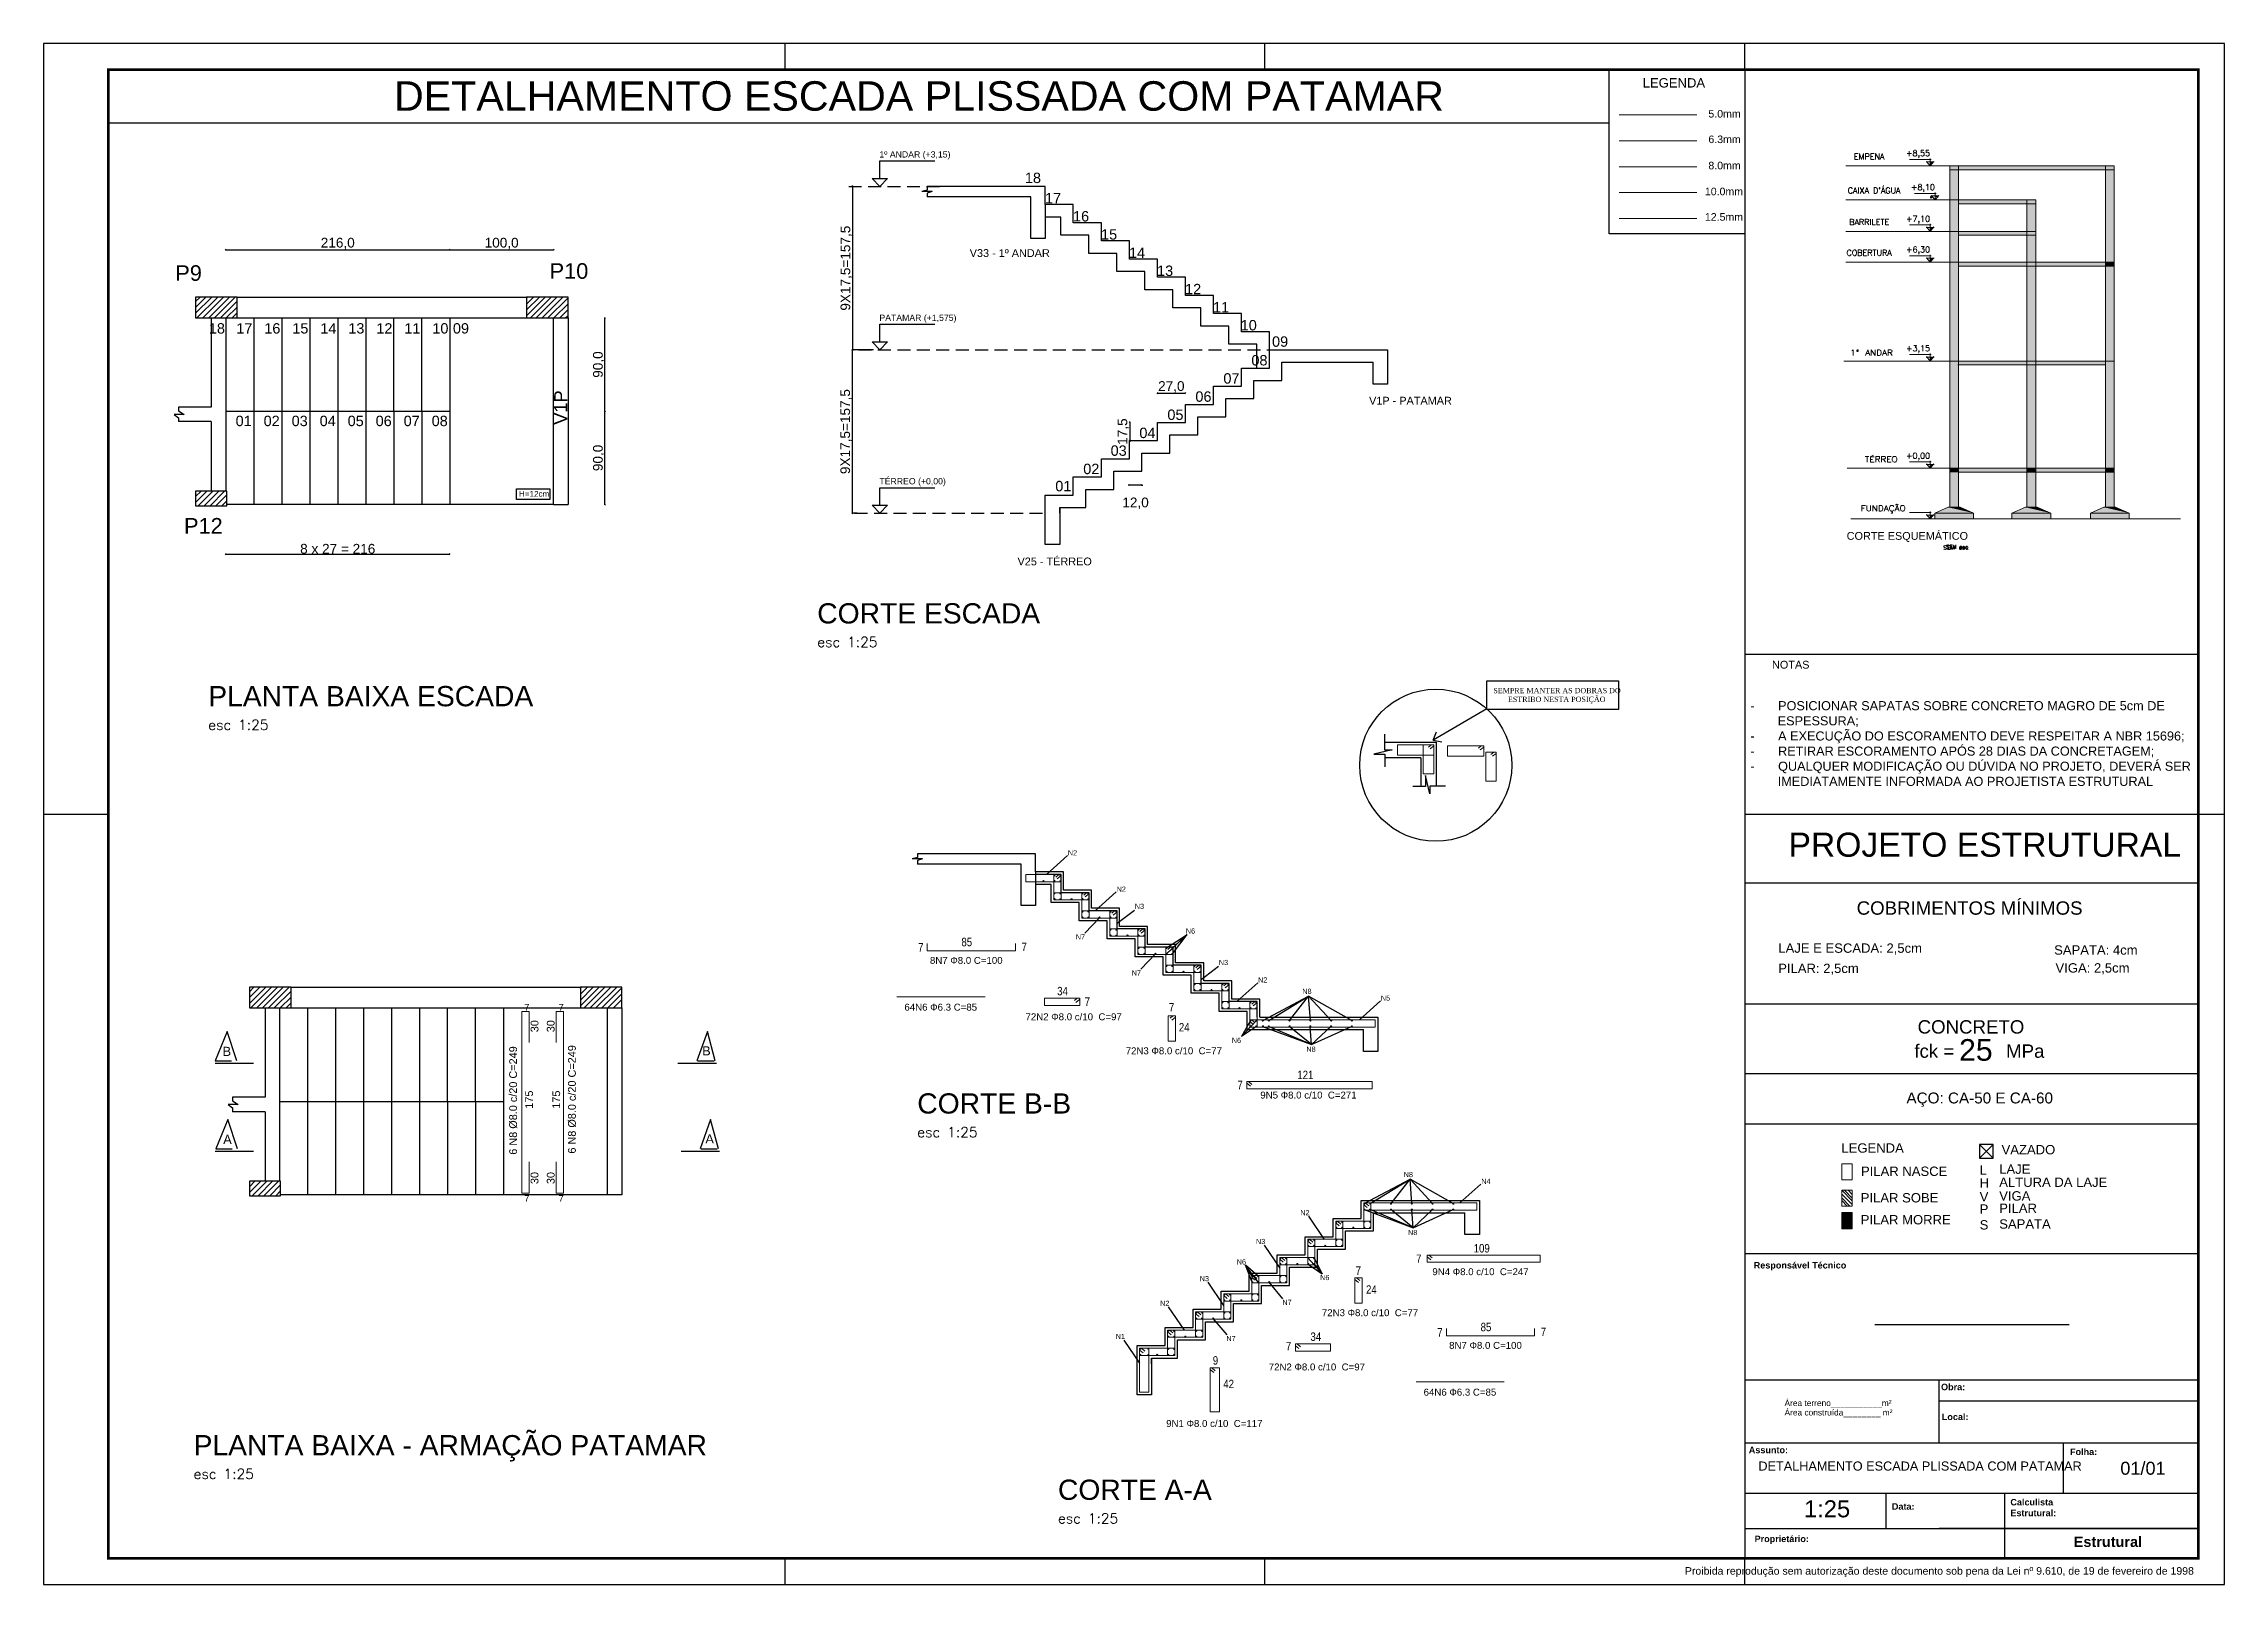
# Model space of a CAD drawing. Header units: millimetres. Extents: x 347 to 1066, y -68 to -9.
# Drawn here: x 527.6 to 611.7, y -68.2 to -8.8 of the extents above; entities outside this region: 9.
import ezdxf

# ---------------------------------------------------------------- set-up
doc = ezdxf.new("R2010")
doc.units = ezdxf.units.MM
doc.linetypes.add('HIDDEN', pattern=[9.525, 6.35, -3.175])
doc.linetypes.add('TRAZO_HUECO', pattern=[0.75, 0.5, -0.25])
for name, color, linetype in [('01 - Detalhe', 1, 'Continuous'), ('8', 8, 'Continuous'), ('ARQ-FOLHA', 7, 'Continuous'), ('ARQ-TEXTO4', 1, 'Continuous'), ('Camada 1', 7, 'Continuous'), ('COTA CYPE', 31, 'Continuous'), ('LINHAS GERAIS.', 7, 'Continuous'), ('PDF_0', 1, 'Continuous'), ('PDF_1', 7, 'Continuous'), ('PDF_3', 7, 'Continuous'), ('PDF_ARQ-NIVEL', 7, 'Continuous'), ('PDF_ARQ-TEXTO3', 7, 'Continuous'), ('PDF_ARQ-TEXTO4', 7, 'Continuous'), ('PDF_PILAR_BETAO', 7, 'Continuous'), ('PDF_REF_REFERENCIAS', 7, 'Continuous'), ('PDF_Text', 7, 'Continuous')]:
    doc.layers.add(name, color=color, linetype=linetype)
for name, color, linetype, lineweight in [('ARM_LONGITUDINAL_Ø10', 33, 'Continuous', 9), ('ARM_LONGITUDINAL_Ø12_5', 34, 'Continuous', 9), ('ARM_LONGITUDINAL_Ø6_3', 31, 'Continuous', 9), ('ARM_LONGITUDINAL_Ø8', 32, 'Continuous', 9), ('ARM_TRANSVERSAL_Ø5', 120, 'Continuous', 9), ('G-ANNO-TEXT', 231, 'Continuous', 30)]:
    doc.layers.add(name, color=color, linetype=linetype, lineweight=lineweight)
doc.styles.add('ARIAL', font='arial.ttf')
doc.styles.add('ARIAL NARROW', font='ARIALN.TTF')
doc.styles.add('Arial_1', font='arial.ttf')
doc.styles.add('Arial_2', font='arial.ttf', dxfattribs={"height": 5})
doc.styles.add('Arial_3', font='arial.ttf', dxfattribs={"height": 2.3})
doc.styles.add('Arial_B', font='arialbd.ttf', dxfattribs={"height": 2.5})
doc.styles.add('Arial_B_1', font='arialbd.ttf', dxfattribs={"height": 4})
doc.styles.add('PDF Arial', font='arial.ttf')
doc.styles.add('ROMANS', font='romans.shx')
doc.styles.get("Standard").update_dxf_attribs({"font": 'arial.ttf'})
doc.styles.add('TQS_ARIAL', font='arial.ttf')
doc.dimstyles.new('Copy of 1-50', dxfattribs={"dimscale": 0.05, "dimtxt": 7.5, "dimasz": 0.8, "dimexe": 0.1, "dimexo": 0.2, "dimgap": 0.3, "dimtad": 1, "dimdec": 1, "dimlfac": 25, "dimzin": 1, "dimtxsty": 'Standard', "dimblk": 'OBLIQUE', "dimcen": 10, "dimdle": 0.1, "dimclrd": 7, "dimclre": 8, "dimclrt": 256, "dimadec": 0, "dimazin": 2, "dimtfac": 1, "dimtdec": 1, "dimtmove": 2, "dimatfit": 0, "dimldrblk": 'OBLIQUE', "dimfxl": 0, "dimlwd": -1, "dimlwe": -1, "dimarcsym": 0})
pattern_1 = [(0, (3.427, 0), (0, 6.985), [5.08, -1.905]), (90, (3.427, 0), (-6.985, 4e-16), [5.08, -1.905])]
pattern_2 = [(0, (0.2575, -29.6454), (0, 6.985), [5.08, -1.905]), (90, (0.2575, -29.6454), (-6.985, 4e-16), [5.08, -1.905])]
pattern_3 = [(0, (0, 0), (0, 6.985), [5.08, -1.905]), (90, (0, 0), (-6.985, 4e-16), [5.08, -1.905])]

msp = doc.modelspace()

# ---------------------------------------------------------------- texts
for s, height, p in [('1º ANDAR (+3,15)', 0.24, (559.8106, -13.1663)), ('PATAMAR (+1,575)', 0.24, (559.8106, -19.4663)), ('TÉRREO (+0,00)', 0.24, (559.8106, -25.7663)), ('N2', 0.2, (567.0779, -40.074)), ('N2', 0.2, (568.959, -41.474)), ('N3', 0.2, (569.6605, -42.1338)), ('N6', 0.2, (571.6287, -43.0874)), ('N7', 0.2, (567.3857, -43.3141)), ('N7', 0.2, (569.5423, -44.703)), ('N3', 0.2, (572.9005, -44.3007)), ('N2', 0.2, (574.413, -44.974)), ('N8', 0.2, (576.1189, -45.4128)), ('N5', 0.2, (579.1474, -45.674)), ('N6', 0.2, (573.4011, -47.3027)), ('N8', 0.2, (576.2775, -47.6445)), ('N8', 0.2, (580.0303, -52.4761)), ('N4', 0.2, (583.0211, -52.7368)), ('N2', 0.2, (576.0415, -53.9459)), ('N8', 0.2, (580.1982, -54.7099)), ('N3', 0.2, (574.3321, -55.056)), ('N3', 0.2, (572.1635, -56.4886)), ('N6', 0.2, (573.5924, -55.8442)), ('N6', 0.2, (576.8087, -56.4464)), ('N2', 0.2, (570.6362, -57.4396)), ('N7', 0.2, (575.3493, -57.4002)), ('N1', 0.2, (568.9247, -58.7175)), ('N7', 0.2, (573.1921, -58.7984))]:
    msp.add_text(s, height=height).set_placement(p)
for s, width, gutter_width, heights, insert, char_height, attachment_point in [('DETALHAMENTO ESCADA PLISSADA COM PATAMAR', 42.558898, 40.5903, [6.3938], (541.0918, -10.2261), 1.136529, 1), ('5.0mm', 9.857874, 10.4163, [1.6408], (591.7798, -11.334), 0.29166, 1), ('6.3mm', 9.857874, 10.4163, [1.6408], (591.7798, -12.3192), 0.29166, 1), ('8.0mm', 9.857874, 10.4163, [1.6408], (591.7798, -13.3294), 0.29166, 1), ('{\\C2;18}', 0.924907, 50, [0], (566.0423, -14.1571), 0.4, 9), ('{\\C2;17}', 0.924907, 50, [0], (566.8192, -14.932), 0.4, 9), ('10.0mm', 9.857874, 10.4163, [1.6408], (591.6447, -14.3307), 0.29166, 1), ('{\\C2;16}', 0.924907, 50, [0], (567.8992, -15.6374), 0.4, 9), ('{\\C2;15}', 0.924907, 50, [0], (568.9792, -16.3374), 0.4, 9), ('12.5mm', 9.857874, 10.4163, [1.6408], (591.6447, -15.3116), 0.29166, 1), ('{\\C2;V33 - 1º ANDAR}', 5.54504, 37.5, [0.5544], (563.2936, -17.0045), 0.3, 7), ('{\\C2;14}', 0.924907, 50, [0], (570.0592, -17.0374), 0.4, 9), ('{\\H2x;\\C2;P9}', 6.358582, 50, [0], (532.6575, -17.9295), 0.3, 7), ('{\\H2x;\\C2;P10}', 6.358582, 50, [0], (547.0935, -17.8498), 0.3, 7), ('{\\C2;13}', 0.924907, 50, [0], (571.1392, -17.7374), 0.4, 9), ('{\\C2;12}', 0.924907, 50, [0], (572.2192, -18.4374), 0.4, 9), ('{\\C2;11}', 0.924907, 50, [0], (573.2992, -19.1374), 0.4, 9), ('{\\C2;10}', 0.924907, 50, [0], (574.3647, -19.8374), 0.4, 9), ('{\\C2;09}', 0.924907, 50, [0], (575.5737, -20.468), 0.4, 9), ('{\\C2;08}', 0.924907, 50, [0], (574.7776, -21.1885), 0.4, 9), ('{\\C2;07}', 0.924907, 50, [0], (573.6976, -21.8885), 0.4, 9), ('{\\C2;06}', 0.924907, 50, [0], (572.6176, -22.5885), 0.4, 9), ('{\\C2;V1P - PATAMAR}', 3.306106, 37.5, [0], (581.8859, -22.6914), 0.3, 9), ('{\\C2;05}', 0.924907, 50, [0], (571.5376, -23.2885), 0.4, 9), ('{\\C2;03}', 0.924907, 50, [0], (569.3489, -24.6722), 0.4, 9), ('{\\C2;04}', 0.924907, 50, [0], (570.4576, -23.9885), 0.4, 9), ('{\\C2;02}', 0.924907, 50, [0], (568.2933, -25.3779), 0.4, 9), ('{\\C2;01}', 0.924907, 50, [0], (567.2154, -26.0391), 0.4, 9), ('\\pt3.6;{\\H2x;\\C2;P12}', 6.358582, 50, [0], (532.9946, -27.6652), 0.3, 7), ('{\\C2;V25 - TÉRREO}', 5.54504, 37.5, [0.5544], (565.1374, -28.8941), 0.3, 7), ('{\\W2.576449; }-{\\W6.644991; }POSICIONAR SAPATAS SOBRE CONCRETO MAGRO DE 5cm DE \\P{\\W5.1529;  }ESPESSURA;\\P{\\W2.576449; }-{\\W6.644991; }A EXECUÇÃO DO ESCORAMENTO DEVE RESPEITAR A NBR 15696;\\P{\\W2.576449; }-{\\W6.644991; }RETIRAR ESCORAMENTO APÓS 28 DIAS DA CONCRETAGEM;\\P{\\W2.576449; }-{\\W6.644991; }QUALQUER MODIFICAÇÃO OU DÚVIDA NO PROJETO, DEVERÁ SER \\P{\\W5.1529;  }IMEDIATAMENTE INFORMADA AO PROJETISTA ESTRUTURAL', 18.202165, 12.5, [7.5558], (593.0528, -34.1252), 0.35, 1), ('8N7 {\\Fgreeks|c0;F}8.0 C=100', 4.150245, 12.5, [0], (561.76, -43.9863), 0.266791, 1), ('64N6 {\\Fgreeks|c0;F}6.3 C=85', 4.150245, 12.5, [0], (560.7754, -45.7903), 0.266791, 1), ('72N2 {\\Fgreeks|c0;F}8.0 c/10  C=97', 4.150245, 12.5, [0], (565.4446, -46.1611), 0.266791, 1), ('72N3 {\\Fgreeks|c0;F}8.0 c/10  C=77', 4.150245, 12.5, [0], (569.3088, -47.4724), 0.266791, 1), ('9N5 {\\Fgreeks|c0;F}8.0 c/10  C=271', 4.150245, 12.5, [0], (574.5005, -49.1788), 0.266791, 1), ('9N4 {\\Fgreeks|c0;F}8.0 c/10  C=247', 4.150245, 12.5, [0], (581.1349, -55.9882), 0.266791, 1), ('72N3 {\\Fgreeks|c0;F}8.0 c/10  C=77', 4.150245, 12.5, [0], (576.8733, -57.5693), 0.266791, 1), ('8N7 {\\Fgreeks|c0;F}8.0 C=100', 4.150245, 12.5, [0], (581.7826, -58.8288), 0.266791, 1), ('72N2 {\\Fgreeks|c0;F}8.0 c/10  C=97', 4.150245, 12.5, [0], (574.8247, -59.661), 0.266791, 1), ('64N6 {\\Fgreeks|c0;F}6.3 C=85', 4.150245, 12.5, [0], (580.798, -60.6327), 0.266791, 1), ('9N1 {\\Fgreeks|c0;F}8.0 c/10  C=117', 4.150245, 12.5, [0], (570.8702, -61.8396), 0.266791, 1), ('DETALHAMENTO ESCADA PLISSADA COM PATAMAR', 11.829823, 12.5, [1.969], (593.7087, -63.4388), 0.35, 1)]:
    msp.add_mtext_dynamic_manual_height_columns(s, width=width, gutter_width=gutter_width, heights=heights, dxfattribs=dict(insert=insert, char_height=char_height, attachment_point=attachment_point))
at = {"insert": (547.7698, -23.4689), "char_height": 0.251123, "attachment_point": 7, "rotation": 90}
msp.add_mtext_dynamic_manual_height_columns('{\\H2x;\\C2;V1P}', width=5.322614, gutter_width=41.8538, heights=[0], dxfattribs=at)
at = {"width": 0.304451, "attachment_point": 5, "style": 'ARIAL NARROW'}
for s, insert, char_height in [('7', (561.4051, -43.6167), 0.3241), ('85', (563.1801, -43.4136), 0.32413), ('7', (565.3958, -43.6012), 0.3241), ('34', (566.873, -45.3058), 0.32413), ('7', (567.8292, -45.7109), 0.3241), ('7', (571.0788, -45.9279), 0.3241), ('24', (571.5659, -46.6968), 0.32413), ('7', (573.7175, -48.9251), 0.3241), ('121', (576.2368, -48.5337), 0.32413), ('7', (580.6128, -55.6222), 0.3241), ('109', (583.0385, -55.22), 0.32413), ('7', (578.2794, -56.0827), 0.3241), ('24', (578.7824, -56.8094), 0.32413), ('7', (575.5922, -58.9882), 0.3241), ('34', (576.6409, -58.6285), 0.32413), ('7', (581.4277, -58.4592), 0.3241), ('85', (583.2026, -58.2561), 0.32413), ('7', (585.4183, -58.4436), 0.3241), ('9', (572.7716, -59.5436), 0.3241), ('42', (573.279, -60.4489), 0.32413)]:
    msp.add_mtext(s, dxfattribs=dict(at, insert=insert, char_height=char_height))
at = {"layer": '01 - Detalhe'}
for s, width, gutter_width, insert, char_height, attachment_point in [('{\\C2;18}', 0.924907, 50, (533.9506, -19.756), 0.4, 4), ('{\\C2;17}', 0.924907, 50, (535.0088, -19.756), 0.4, 4), ('{\\C2;16}', 0.924907, 50, (536.0888, -19.756), 0.4, 4), ('{\\C2;15}', 0.924907, 50, (537.1688, -19.756), 0.4, 4), ('{\\C2;14}', 0.924907, 50, (538.2488, -19.756), 0.4, 4), ('{\\C2;13}', 0.924907, 50, (539.3288, -19.756), 0.4, 4), ('{\\C2;12}', 0.924907, 50, (540.4088, -19.756), 0.4, 4), ('{\\C2;11}', 0.924907, 50, (541.4888, -19.756), 0.4, 4), ('{\\C2;10}', 0.924907, 50, (542.5688, -19.756), 0.4, 4), ('{\\C2;09}', 0.924907, 50, (543.363, -19.756), 0.4, 4), ('{\\C2;01}', 0.924907, 50, (534.9838, -23.3256), 0.4, 4), ('{\\C2;02}', 0.924907, 50, (536.0638, -23.3256), 0.4, 4), ('{\\C2;03}', 0.924907, 50, (537.1438, -23.3256), 0.4, 4), ('{\\C2;04}', 0.924907, 50, (538.2238, -23.3256), 0.4, 4), ('{\\C2;05}', 0.924907, 50, (539.3038, -23.3256), 0.4, 4), ('{\\C2;06}', 0.924907, 50, (540.3838, -23.3256), 0.4, 4), ('{\\C2;07}', 0.924907, 50, (541.4638, -23.3256), 0.4, 4), ('{\\C2;08}', 0.924907, 50, (542.5438, -23.3256), 0.4, 4), ('{\\C2;H=12cm}', 2.029002, 27.8885, (545.91, -26.2507), 0.223108, 7), ('{\\C2;7}', 2.249494, 30.9192, (546.1176, -46.0521), 0.24735, 7), ('{\\C2;7}', 2.249494, 30.9192, (547.4426, -46.0521), 0.24735, 7), ('{\\C2;7}', 2.249494, 30.9192, (546.1176, -53.4204), 0.24735, 7), ('{\\C2;7}', 2.249494, 30.9192, (547.4426, -53.4204), 0.24735, 7)]:
    msp.add_mtext_dynamic_manual_height_columns(s, width=width, gutter_width=gutter_width, heights=[0], dxfattribs=dict(at, insert=insert, char_height=char_height, attachment_point=attachment_point))
at = {"layer": '01 - Detalhe', "char_height": 0.3, "rotation": 90}
for s, width, gutter_width, heights, insert, attachment_point in [('{\\C2;30}', 2.728275, 37.5, [0], (546.6653, -46.8902), 7), ('{\\C2;30}', 2.728275, 37.5, [0], (547.2885, -46.8902), 7), ('{\\C2;6 N8 %%C8.0 c/20 C=249}', 5.717254, 1.5, [0.5518], (545.5349, -49.5214), 2), ('{\\C2;6 N8 %%C8.0 c/20 C=249}', 5.717254, 1.5, [0.5518], (547.803, -49.4786), 2), ('{\\C2;175}', 2.728275, 37.5, [0], (546.4558, -49.8374), 7), ('{\\C2;175}', 2.728275, 37.5, [0], (547.5015, -49.8374), 7), ('{\\C2;30}', 2.728275, 37.5, [0], (546.6653, -52.7441), 7), ('{\\C2;30}', 2.728275, 37.5, [0], (547.2885, -52.7441), 7)]:
    msp.add_mtext_dynamic_manual_height_columns(s, width=width, gutter_width=gutter_width, heights=heights, dxfattribs=dict(at, insert=insert, attachment_point=attachment_point))
at = {"layer": 'ARQ-TEXTO4', "insert": (601.7932, -27.6044), "char_height": 0.15, "width": 5.531989, "attachment_point": 3, "style": 'ROMANS'}
msp.add_mtext('{\\fArial|b0|i0|c0|p34;\\H2x;\\C4;CORTE ESQUEMÁTICO \\P\\Fromans|c0;\\H0.50002x;\\C2;SEM esc}', dxfattribs=at)
at = {"layer": 'ARQ-TEXTO4', "color": 31, "char_height": 0.39, "width": 29.650864, "attachment_point": 1, "style": 'ROMANS'}
for s, insert in [('{\\fArial|b0|i0|c0|p34;\\H2x;\\C4;CORTE ESCADA\\P\\Fromans|c0;\\H0.50002x;\\C2;esc 1:25}', (557.413, -30.351)), ('{\\fArial|b0|i0|c0|p34;\\H2x;\\C4;PLANTA BAIXA ESCADA\\P\\Fromans|c0;\\H0.50002x;\\C2;esc 1:25}', (533.9277, -33.5431)), ('{\\fArial|b0|i0|c0|p34;\\H2x;\\C4;CORTE B-B\\P\\Fromans|c0;\\H0.50002x;\\C2;esc 1:25}', (561.2705, -49.2449)), ('{\\fArial|b0|i0|c0|p34;\\H2x;\\C4;PLANTA BAIXA - ARMAÇÃO PATAMAR\\P\\Fromans|c0;\\H0.50002x;\\C2;esc 1:25}', (533.3627, -62.421)), ('{\\fArial|b0|i0|c0|p34;\\H2x;\\C4;CORTE A-A\\P\\Fromans|c0;\\H0.50002x;\\C2;esc 1:25}', (566.6961, -64.1382))]:
    msp.add_mtext(s, dxfattribs=dict(at, insert=insert))
at = {"layer": 'Camada 1', "color": 0, "lineweight": 25, "style": 'TQS_ARIAL'}
for s, height, p in [('LEGENDA', 0.36043, (589.2476, -10.4679)), ('PROJETO ESTRUTURAL', 0.928807, (594.8705, -40.1235)), ('COBRIMENTOS MÍNIMOS', 0.514893, (597.498, -42.3584)), ('LAJE E ESCADA: 2,5cm', 0.360425, (594.4773, -43.8266)), ('SAPATA: 4cm', 0.360425, (605.1135, -43.9)), ('PILAR: 2,5cm', 0.360425, (594.4729, -44.6076)), ('VIGA: 2,5cm', 0.360425, (605.166, -44.5894)), ('CONCRETO', 0.51489, (599.8481, -46.941)), ('AÇO: CA-50 E CA-60', 0.420812, (599.4186, -49.6351)), ('LEGENDA', 0.36043, (596.9097, -51.5335)), ('VAZADO', 0.36043, (603.0866, -51.5974)), ('PILAR NASCE', 0.360425, (597.6643, -52.4294)), ('L', 0.3604, (602.2418, -52.3813)), ('LAJE', 0.36043, (602.9958, -52.348)), ('H', 0.3604, (602.2418, -52.8857)), ('ALTURA DA LAJE', 0.360425, (602.9958, -52.8524)), ('PILAR SOBE', 0.36043, (597.6559, -53.4518)), ('V', 0.3604, (602.2418, -53.4125)), ('P', 0.3604, (602.2418, -53.888)), ('VIGA', 0.36043, (602.9958, -53.3793)), ('PILAR', 0.36043, (602.9958, -53.8547)), ('PILAR MORRE', 0.360425, (597.6559, -54.2979)), ('S', 0.3604, (602.2418, -54.4958)), ('SAPATA', 0.36043, (602.9958, -54.4625))]:
    msp.add_text(s, height=height, dxfattribs=at).set_placement(p)
at = {"layer": 'COTA CYPE'}
for s, p in [('B', (534.4805, -47.805)), ('B', (552.9759, -47.7861)), ('A', (534.5054, -51.1981)), ('A', (553.1003, -51.1791))]:
    msp.add_text(s, height=0.353, rotation=0.027666, dxfattribs=at).set_placement(p)
at = {"layer": 'COTA CYPE', "lineweight": 25, "style": 'TQS_ARIAL'}
for s, height, p in [('fck =          MPa', 0.514893, (599.7234, -47.8748)), ('25', 0.83413, (601.4468, -47.9891))]:
    msp.add_text(s, height=height, dxfattribs=at).set_placement(p)
at = {"layer": 'COTA CYPE', "insert": (582.8361, -33.6157), "char_height": 0.202327, "attachment_point": 1, "style": 'PDF Arial'}
msp.add_mtext_dynamic_manual_height_columns('{\\fTimes New Roman|b0|i0|c0|p18;\\W8.53711; \\W1;SEMPRE MANTER AS DOBRAS DO \\P\\W7.9502;  \\W1;ESTRIBO NESTA POSIÇÃO}', width=5.992638, gutter_width=10.1163, heights=[1.4806], dxfattribs=at)
at = {"layer": 'G-ANNO-TEXT', "color": 7, "attachment_point": 1}
for s, insert, char_height, width, style in [('Responsável Técnico ', (593.5277, -55.7482), 0.25, 4.417298, 'Arial_B'), ('Obra:', (600.7522, -60.4403), 0.25, 1.122362, 'Arial_B'), ('Área terreno___________m²', (594.7168, -61.0709), 0.23, 5.659914, 'Arial_3'), ('Área construída________ m²', (594.7168, -61.4347), 0.23, 6.197044, 'Arial_3'), ('Local:', (600.782, -61.5916), 0.25, 1.234599, 'Arial_B'), ('Assunto:', (593.3375, -62.8699), 0.25, 1.811814, 'Arial_B'), ('Folha:', (605.7258, -62.9411), 0.25, 1.258649, 'Arial_B'), ('01/01', (607.6655, -63.4491), 0.5, 2.164556, 'Arial_2'), ('1:25', (595.4673, -64.936), 0.65491, 10.080639, 'Arial_1'), ('Data:', (598.8563, -65.0471), 0.25, 1.050211, 'Arial_B'), ('Calculista Estrutural:', (603.4258, -64.8827), 0.25, 2.176767, 'Arial_B'), ('Proprietário: ', (593.5614, -66.2968), 0.25, 2.661602, 'Arial_B'), ('Estrutural', (605.8677, -66.3335), 0.4, 3.214767, 'Arial_B_1'), ('Proibida reprodução sem autorização deste documento sob pena da Lei nº 9.610, de 19 de fevereiro de 1998', (590.8752, -67.5111), 0.29, 23.770034, 'ARIAL')]:
    msp.add_mtext(s, dxfattribs=dict(at, insert=insert, char_height=char_height, width=width, style=style))
at = {"layer": 'PDF_ARQ-TEXTO3', "lineweight": 18, "char_height": 0.225, "attachment_point": 5, "style": 'ROMANS'}
for s, insert in [('EMPENA', (597.9815, -13.1272)), ('+8,55', (599.864, -13.0358)), ("CAIXA D'ÁGUA", (598.1716, -14.4379)), ('+8,10', (600.0541, -14.3465)), ('BARRILETE', (597.9815, -15.6548)), ('+7,10', (599.864, -15.5634)), ('COBERTURA', (597.9815, -16.8389)), ('+6,30', (599.864, -16.7475)), ('+3,15', (599.864, -20.5578)), ('+0,00', (599.864, -24.6977))]:
    msp.add_mtext(s, dxfattribs=dict(at, insert=insert))
at = {"layer": 'PDF_Text', "insert": (594.2339, -32.8742), "char_height": 0.3, "attachment_point": 7, "style": 'PDF Arial'}
msp.add_mtext('NOTAS', dxfattribs=at)

# ---------------------------------------------------------------- blocks, each defined once
blk = doc.blocks.new('FOLHA A1')
at = {"layer": 'ARQ-FOLHA'}
for p, q in [((841, 0), (0, 0)), ((0, 0), (0, -594)), ((286, -10), (286, 0)), ((471, -10), (471, 0)), ((656, -10), (656, 0)), ((841, -594), (841, 0)), ((0, -297), (25, -297)), ((831, -297), (841, -297)), ((286, -594), (286, -584)), ((471, -594), (471, -584)), ((656, -594), (656, -584)), ((0, -594), (841, -594))]:
    blk.add_line(p, q, dxfattribs=at)
at = {"layer": 'ARQ-FOLHA', "const_width": 1}
blk.add_lwpolyline([(25, -10), (25, -584), (831, -584), (831, -10), (25, -10)], dxfattribs=at)
blk = doc.blocks.new('_OBLIQUE')
at = {"color": 0, "linetype": 'ByBlock'}
blk.add_line((-0.5, -0.5), (0.5, 0.5), dxfattribs=at)
blk = doc.blocks.new('*D365')
at = {"layer": 'COTA CYPE', "color": 8}
for p, q in [((558.784, -14.283), (558.768, -14.283)), ((559.584, -20.583), (558.768, -20.583))]:
    blk.add_line(p, q, dxfattribs=at)
at = {"layer": 'COTA CYPE', "color": 7}
blk.add_line((558.773, -14.278), (558.773, -20.588), dxfattribs=at)
at = {"layer": 'Defpoints', "color": 0}
for p in [(558.794, -14.283), (558.773, -20.583), (559.594, -20.583)]:
    blk.add_point(p, dxfattribs=at)
at = {"layer": 'COTA CYPE', "color": 7, "xscale": 0.04000000000000001, "yscale": 0.04000000000000001, "zscale": 0.04000000000000001}
for p, rotation in [((558.773, -14.283), 90), ((558.773, -20.583), 270)]:
    blk.add_blockref('_OBLIQUE', p, dxfattribs=dict(at, rotation=rotation))
at = {"layer": 'COTA CYPE', "insert": (558.533, -17.433), "char_height": 0.375, "attachment_point": 5, "rotation": 90}
blk.add_mtext('9X17,5=157,5', dxfattribs=at)
blk = doc.blocks.new('*D366')
at = {"layer": 'COTA CYPE', "color": 8}
for p, q in [((558.947, -20.583), (558.761, -20.583)), ((558.947, -26.883), (558.761, -26.883))]:
    blk.add_line(p, q, dxfattribs=at)
at = {"layer": 'COTA CYPE', "color": 7}
blk.add_line((558.766, -20.578), (558.766, -26.888), dxfattribs=at)
at = {"layer": 'Defpoints', "color": 0}
for p in [(558.957, -20.583), (558.766, -26.883), (558.957, -26.883)]:
    blk.add_point(p, dxfattribs=at)
at = {"layer": 'COTA CYPE', "color": 7, "xscale": 0.04000000000000001, "yscale": 0.04000000000000001, "zscale": 0.04000000000000001}
for p, rotation in [((558.766, -20.583), 90), ((558.766, -26.883), 270)]:
    blk.add_blockref('_OBLIQUE', p, dxfattribs=dict(at, rotation=rotation))
at = {"layer": 'COTA CYPE', "insert": (558.526, -23.733), "char_height": 0.375, "attachment_point": 5, "rotation": 90}
blk.add_mtext('9X17,5=157,5', dxfattribs=at)
blk = doc.blocks.new('*D368')
at = {"layer": 'COTA CYPE', "color": 7}
blk.add_line((534.597, -28.459), (543.247, -28.459), dxfattribs=at)
at = {"layer": 'COTA CYPE', "color": 8}
for p, q in [((534.602, -28.455), (534.602, -28.464)), ((543.242, -28.455), (543.242, -28.464))]:
    blk.add_line(p, q, dxfattribs=at)
at = {"layer": 'Defpoints', "color": 0}
for p in [(534.602, -25.193), (543.242, -25.193), (543.242, -28.459)]:
    blk.add_point(p, dxfattribs=at)
at = {"layer": 'COTA CYPE', "color": 7, "xscale": 0.04000000000000001, "yscale": 0.04000000000000001, "zscale": 0.04000000000000001, "rotation": 180}
blk.add_blockref('_OBLIQUE', (534.602, -28.459), dxfattribs=at)
at = {"layer": 'COTA CYPE', "color": 7, "xscale": 0.04000000000000001, "yscale": 0.04000000000000001, "zscale": 0.04000000000000001}
blk.add_blockref('_OBLIQUE', (543.242, -28.459), dxfattribs=at)
at = {"layer": 'COTA CYPE', "insert": (538.922, -28.253), "char_height": 0.375, "attachment_point": 5}
blk.add_mtext('8 x 27 = 216', dxfattribs=at)
blk = doc.blocks.new('*D369')
at = {"layer": 'COTA CYPE', "color": 8}
for p, q in [((549.224, -22.949), (549.233, -22.949)), ((549.224, -26.549), (549.233, -26.549))]:
    blk.add_line(p, q, dxfattribs=at)
at = {"layer": 'COTA CYPE', "color": 7}
blk.add_line((549.228, -26.554), (549.228, -22.944), dxfattribs=at)
at = {"layer": 'Defpoints', "color": 0}
for p in [(543.242, -22.949), (549.228, -22.949), (543.242, -26.549)]:
    blk.add_point(p, dxfattribs=at)
at = {"layer": 'COTA CYPE', "color": 7, "xscale": 0.04000000000000001, "yscale": 0.04000000000000001, "zscale": 0.04000000000000001}
for p, rotation in [((549.228, -22.949), 90), ((549.228, -26.549), 270)]:
    blk.add_blockref('_OBLIQUE', p, dxfattribs=dict(at, rotation=rotation))
at = {"layer": 'COTA CYPE', "insert": (548.988, -24.749), "char_height": 0.375, "attachment_point": 5, "rotation": 90}
blk.add_mtext('90,0', dxfattribs=at)
blk = doc.blocks.new('*D370')
at = {"layer": 'COTA CYPE', "color": 8}
for p, q in [((549.224, -19.349), (549.233, -19.349)), ((549.224, -22.949), (549.233, -22.949))]:
    blk.add_line(p, q, dxfattribs=at)
at = {"layer": 'COTA CYPE', "color": 7}
blk.add_line((549.228, -22.954), (549.228, -19.344), dxfattribs=at)
at = {"layer": 'Defpoints', "color": 0}
for p in [(547.255, -19.349), (549.228, -19.349), (543.242, -22.949)]:
    blk.add_point(p, dxfattribs=at)
at = {"layer": 'COTA CYPE', "color": 7, "xscale": 0.04000000000000001, "yscale": 0.04000000000000001, "zscale": 0.04000000000000001}
for p, rotation in [((549.228, -19.349), 90), ((549.228, -22.949), 270)]:
    blk.add_blockref('_OBLIQUE', p, dxfattribs=dict(at, rotation=rotation))
at = {"layer": 'COTA CYPE', "insert": (548.988, -21.149), "char_height": 0.375, "attachment_point": 5, "rotation": 90}
blk.add_mtext('90,0', dxfattribs=at)
blk = doc.blocks.new('*D367')
at = {"layer": 'COTA CYPE', "color": 7}
blk.add_line((534.597, -16.725), (543.247, -16.725), dxfattribs=at)
at = {"layer": 'COTA CYPE', "color": 8}
for p, q in [((534.602, -16.729), (534.602, -16.72)), ((543.242, -16.729), (543.242, -16.72))]:
    blk.add_line(p, q, dxfattribs=at)
at = {"layer": 'Defpoints', "color": 0}
for p in [(543.242, -16.725), (534.602, -21.149), (543.242, -21.149)]:
    blk.add_point(p, dxfattribs=at)
at = {"layer": 'COTA CYPE', "color": 7, "xscale": 0.04000000000000001, "yscale": 0.04000000000000001, "zscale": 0.04000000000000001, "rotation": 180}
blk.add_blockref('_OBLIQUE', (534.602, -16.725), dxfattribs=at)
at = {"layer": 'COTA CYPE', "color": 7, "xscale": 0.04000000000000001, "yscale": 0.04000000000000001, "zscale": 0.04000000000000001}
blk.add_blockref('_OBLIQUE', (543.242, -16.725), dxfattribs=at)
at = {"layer": 'COTA CYPE', "insert": (538.922, -16.485), "char_height": 0.375, "attachment_point": 5}
blk.add_mtext('216,0', dxfattribs=at)
blk = doc.blocks.new('*D371')
at = {"layer": 'COTA CYPE', "color": 7}
blk.add_line((543.237, -16.725), (547.247, -16.725), dxfattribs=at)
at = {"layer": 'COTA CYPE', "color": 8}
for p, q in [((543.242, -16.729), (543.242, -16.72)), ((547.242, -16.729), (547.242, -16.72))]:
    blk.add_line(p, q, dxfattribs=at)
at = {"layer": 'Defpoints', "color": 0}
for p in [(547.242, -16.725), (547.242, -19.349), (543.242, -21.149)]:
    blk.add_point(p, dxfattribs=at)
at = {"layer": 'COTA CYPE', "color": 7, "xscale": 0.04000000000000001, "yscale": 0.04000000000000001, "zscale": 0.04000000000000001, "rotation": 180}
blk.add_blockref('_OBLIQUE', (543.242, -16.725), dxfattribs=at)
at = {"layer": 'COTA CYPE', "color": 7, "xscale": 0.04000000000000001, "yscale": 0.04000000000000001, "zscale": 0.04000000000000001}
blk.add_blockref('_OBLIQUE', (547.242, -16.725), dxfattribs=at)
at = {"layer": 'COTA CYPE', "insert": (545.242, -16.485), "char_height": 0.375, "attachment_point": 5}
blk.add_mtext('100,0', dxfattribs=at)
blk = doc.blocks.new('*D372')
at = {"layer": 'COTA CYPE', "color": 7}
for p, q in [((569.449, -25.795), (569.409, -25.795)), ((569.929, -25.795), (569.449, -25.795)), ((569.929, -25.795), (569.969, -25.795))]:
    blk.add_line(p, q, dxfattribs=at)
at = {"layer": 'COTA CYPE', "color": 8}
for p, q in [((569.449, -25.791), (569.449, -25.8)), ((569.929, -25.791), (569.929, -25.8))]:
    blk.add_line(p, q, dxfattribs=at)
at = {"layer": 'Defpoints', "color": 0}
for p in [(569.449, -24.628), (569.929, -24.628), (569.449, -25.795)]:
    blk.add_point(p, dxfattribs=at)
at = {"layer": 'COTA CYPE', "color": 7, "xscale": 0.04000000000000001, "yscale": 0.04000000000000001, "zscale": 0.04000000000000001}
blk.add_blockref('_OBLIQUE', (569.449, -25.795), dxfattribs=at)
at = {"layer": 'COTA CYPE', "color": 7, "xscale": 0.04000000000000001, "yscale": 0.04000000000000001, "zscale": 0.04000000000000001, "rotation": 180}
blk.add_blockref('_OBLIQUE', (569.929, -25.795), dxfattribs=at)
at = {"layer": 'COTA CYPE', "insert": (569.689, -26.499), "char_height": 0.375, "attachment_point": 5}
blk.add_mtext('12,0', dxfattribs=at)
blk = doc.blocks.new('*D373')
at = {"layer": 'COTA CYPE', "color": 8}
for p, q in [((569.473, -23.383), (569.464, -23.383)), ((569.473, -24.083), (569.464, -24.083))]:
    blk.add_line(p, q, dxfattribs=at)
at = {"layer": 'COTA CYPE', "color": 7}
for p, q in [((569.469, -23.383), (569.469, -23.343)), ((569.469, -23.383), (569.469, -24.083)), ((569.469, -24.083), (569.469, -24.123))]:
    blk.add_line(p, q, dxfattribs=at)
at = {"layer": 'Defpoints', "color": 0}
for p in [(570.529, -23.383), (569.469, -24.083), (570.529, -24.083)]:
    blk.add_point(p, dxfattribs=at)
at = {"layer": 'COTA CYPE', "color": 7, "xscale": 0.04000000000000001, "yscale": 0.04000000000000001, "zscale": 0.04000000000000001}
for p, rotation in [((569.469, -23.383), 270), ((569.469, -24.083), 90)]:
    blk.add_blockref('_OBLIQUE', p, dxfattribs=dict(at, rotation=rotation))
at = {"layer": 'COTA CYPE', "insert": (569.216, -23.733), "char_height": 0.375, "attachment_point": 5, "rotation": 90}
blk.add_mtext('17,5', dxfattribs=at)
blk = doc.blocks.new('*D374')
at = {"layer": 'COTA CYPE', "color": 7}
blk.add_line((570.524, -22.252), (571.614, -22.252), dxfattribs=at)
at = {"layer": 'COTA CYPE', "color": 8}
for p, q in [((570.529, -22.256), (570.529, -22.247)), ((571.609, -22.256), (571.609, -22.247))]:
    blk.add_line(p, q, dxfattribs=at)
at = {"layer": 'Defpoints', "color": 0}
for p in [(571.609, -22.252), (570.529, -23.383), (571.609, -23.383)]:
    blk.add_point(p, dxfattribs=at)
at = {"layer": 'COTA CYPE', "color": 7, "xscale": 0.04000000000000001, "yscale": 0.04000000000000001, "zscale": 0.04000000000000001, "rotation": 180}
blk.add_blockref('_OBLIQUE', (570.529, -22.252), dxfattribs=at)
at = {"layer": 'COTA CYPE', "color": 7, "xscale": 0.04000000000000001, "yscale": 0.04000000000000001, "zscale": 0.04000000000000001}
blk.add_blockref('_OBLIQUE', (571.609, -22.252), dxfattribs=at)
at = {"layer": 'COTA CYPE', "insert": (571.069, -22.012), "char_height": 0.375, "attachment_point": 5}
blk.add_mtext('27,0', dxfattribs=at)

# ---------------------------------------------------------------- dimensions: what is measured, and where the dimension line sits
at = {"layer": 'COTA CYPE'}
for base, p1, p2, picture, middle in [((558.7731, -20.5827), (558.7945, -14.2827), (559.5945, -20.5827), '*D365', (558.5327, -17.4327)), ((558.7664, -26.8827), (558.9568, -20.5827), (558.9568, -26.8827), '*D366', (558.5261, -23.7327))]:
    dim = msp.add_linear_dim(base=base, p1=p1, p2=p2, angle=90, text='9X17,5=157,5', dimstyle='Copy of 1-50', dxfattribs=at)
    dim.commit()
    dim.dimension.update_dxf_attribs({"geometry": picture, "text_midpoint": middle})
for base, p1, p2, picture, middle in [((543.242, -16.7249), (534.602, -21.1491), (543.242, -21.1491), '*D367', (538.922, -16.4845)), ((547.242, -16.7249), (543.242, -21.1491), (547.242, -19.3491), '*D371', (545.242, -16.4845)), ((571.6092, -22.2521), (570.5292, -23.3827), (571.6092, -23.3827), '*D374', (571.0692, -22.0117)), ((569.4492, -25.7951), (569.9292, -24.6278), (569.4492, -24.6278), '*D372', (569.6892, -26.4987))]:
    dim = msp.add_linear_dim(base=base, p1=p1, p2=p2, dimstyle='Copy of 1-50', override={"dimfxl": 0.08, "dimfxlon": 1, "dimtfillclr": 1, "dimarcsym": 2}, dxfattribs=at)
    dim.commit()
    dim.dimension.update_dxf_attribs({"geometry": picture, "text_midpoint": middle})
for base, p1, p2, picture, middle in [((549.2282, -19.3491), (543.242, -22.9491), (547.255, -19.3491), '*D370', (548.9878, -21.1491)), ((549.2282, -22.9491), (543.242, -26.5491), (543.242, -22.9491), '*D369', (548.9878, -24.7491)), ((569.4692, -24.0827), (570.5292, -23.3827), (570.5292, -24.0827), '*D373', (569.2164, -23.7327))]:
    dim = msp.add_linear_dim(base=base, p1=p1, p2=p2, angle=90, dimstyle='Copy of 1-50', override={"dimfxl": 0.08, "dimfxlon": 1, "dimtfillclr": 1, "dimarcsym": 2}, dxfattribs=at)
    dim.commit()
    dim.dimension.update_dxf_attribs({"geometry": picture, "text_midpoint": middle})
dim = msp.add_linear_dim(base=(543.242, -28.4593), p1=(534.602, -25.1935), p2=(543.242, -25.1935), text='8 x 27 = 216', dimstyle='Copy of 1-50', override={"dimfxl": 0.08, "dimfxlon": 1, "dimtfillclr": 1, "dimarcsym": 2}, dxfattribs=at)
dim.commit()
dim.dimension.update_dxf_attribs({"geometry": '*D368', "text_midpoint": (538.922, -28.2529)})

# ---------------------------------------------------------------- hatches: boundary and pattern name
at = {"layer": 'ARM_LONGITUDINAL_Ø8'}
h = msp.add_hatch(dxfattribs=at)
h.set_pattern_fill('ANGLE', color=252)
h.set_pattern_definition(pattern_3)
h.paths.add_polyline_path([(369.888, -16.637), (369.5886, -16.637), (369.5886, -16.9442)])
h = msp.add_hatch(dxfattribs=at)
h.set_pattern_fill('ANGLE', color=252)
h.set_pattern_definition(pattern_3)
h.paths.add_polyline_path([(350.6581, -29.2297), (350.3587, -29.2297), (350.3587, -29.5369)])
h = msp.add_hatch(color=256, dxfattribs=at)
h.dxf.hatch_style = 1
edge = h.paths.add_edge_path()
edge.add_arc((1065.6308, -65.0455), 0.04, 0, 360)
at = {"layer": 'COTA CYPE'}
h = msp.add_hatch(dxfattribs=at)
h.set_pattern_fill('ANGLE', color=252)
h.set_pattern_definition([(0, (19.23, 12.593), (0, 6.985), [5.08, -1.905]), (90, (19.23, 12.593), (-6.985, 4e-16), [5.08, -1.905])])
h.paths.add_polyline_path([(369.888, -16.637), (369.5886, -16.637), (369.5886, -16.9442)])
h = msp.add_hatch(dxfattribs=at)
h.set_pattern_fill('ANGLE', color=252)
h.set_pattern_definition(pattern_1)
h.paths.add_polyline_path([(369.5886, -16.637), (369.5886, -16.9442), (369.888, -16.637)])
h = msp.add_hatch(dxfattribs=at)
h.set_pattern_fill('ANGLE', color=252)
h.set_pattern_definition(pattern_1)
h.paths.add_polyline_path([(350.3587, -29.5369), (350.6581, -29.2297), (350.3587, -29.2297)])
h = msp.add_hatch(dxfattribs=at)
h.set_pattern_fill('ANGLE', color=252)
h.set_pattern_definition([(0, (16.06, -17.053), (0, 6.985), [5.08, -1.905]), (90, (16.06, -17.053), (-6.985, 4e-16), [5.08, -1.905])])
h.paths.add_polyline_path([(366.7182, -46.2824), (366.4188, -46.2824), (366.4188, -46.5896)])
h = msp.add_hatch(dxfattribs=at)
h.set_pattern_fill('ANGLE', color=252)
h.set_pattern_definition(pattern_2)
h.paths.add_polyline_path([(366.4188, -46.2824), (366.4188, -46.5896), (366.7182, -46.2824)])
h = msp.add_hatch(dxfattribs=at)
h.set_pattern_fill('ANGLE', color=252)
h.set_pattern_definition(pattern_2)
h.paths.add_polyline_path([(347.189, -59.1824), (347.4884, -58.8751), (347.189, -58.8751)])
at = {"layer": 'PDF_0'}
h = msp.add_hatch(color=8, dxfattribs=at)
h.dxf.hatch_style = 1
h.paths.add_polyline_path([(601.4289, -13.4903), (601.0893, -13.4903), (601.0893, -13.6389), (601.4289, -13.6389)])
h.paths.add_polyline_path([(607.4308, -13.6389), (607.0912, -13.6389), (607.0912, -17.202), (607.4308, -17.202)])
h.paths.add_polyline_path([(604.4044, -14.9496), (604.0648, -14.9496), (604.0648, -16.0179), (604.4044, -16.0179)])
h.paths.add_polyline_path([(604.4044, -14.801), (604.0648, -14.801), (604.0648, -14.9496), (604.4044, -14.9496)])
h.paths.add_polyline_path([(607.4308, -13.4903), (607.0912, -13.4903), (607.0912, -13.6389), (607.4308, -13.6389)])
h = msp.add_hatch(color=8, dxfattribs=at)
h.dxf.hatch_style = 1
h.paths.add_polyline_path([(601.4289, -13.6389), (601.0893, -13.6389), (601.0893, -14.801), (601.4289, -14.801)])
h.paths.add_polyline_path([(601.4289, -14.801), (601.0893, -14.801), (601.0893, -16.0179), (601.4289, -16.0179)])
h = msp.add_hatch(color=8, dxfattribs=at)
h.dxf.hatch_style = 1
h.paths.add_polyline_path([(607.0912, -13.4903), (601.4289, -13.4903), (601.4289, -13.6389), (607.0912, -13.6389)])

# ---------------------------------------------------------------- linework, layer by layer
for p, q in [((593.179, -9.7761), (593.179, -67.1761)), ((530.079, -11.8348), (587.9527, -11.8348)), ((559.8253, -13.9755), (559.8253, -13.2955)), ((559.8253, -13.2955), (561.9486, -13.2955)), ((559.8253, -14.2827), (559.5259, -13.9755)), ((559.5259, -13.9755), (560.1247, -13.9755)), ((559.8253, -14.2827), (560.1247, -13.9755)), ((566.2092, -14.2827), (561.6492, -14.2827)), ((561.6492, -14.2827), (561.6492, -14.4227)), ((566.2092, -14.9827), (566.2092, -14.2827)), ((561.6492, -14.4227), (561.4492, -14.4827)), ((561.8492, -14.4827), (561.4492, -14.4827)), ((561.8492, -14.4827), (561.6492, -14.5427)), ((561.6492, -14.5427), (561.6492, -14.6827)), ((565.6492, -14.6827), (561.6492, -14.6827)), ((535.042, -18.5491), (546.242, -18.5491)), ((534.042, -19.3491), (534.042, -22.7891)), ((534.602, -19.3491), (534.602, -26.0291)), ((535.042, -19.3491), (546.242, -19.3491)), ((535.682, -19.3491), (535.682, -26.5491)), ((536.762, -19.3491), (536.762, -26.5491)), ((537.842, -19.3491), (537.842, -26.5491)), ((538.922, -19.3491), (538.922, -26.5491)), ((540.002, -19.3491), (540.002, -26.5491)), ((541.082, -22.9491), (541.082, -19.3491)), ((542.162, -22.9491), (542.162, -19.3491)), ((543.242, -19.3491), (543.242, -26.5491)), ((547.242, -26.5491), (547.242, -19.3491)), ((547.802, -19.3491), (547.802, -26.5491)), ((559.8253, -20.2755), (559.8253, -19.5955)), ((559.8253, -19.5955), (561.9486, -19.5955)), ((559.8253, -20.5827), (559.5259, -20.2755)), ((559.5259, -20.2755), (560.1247, -20.2755)), ((559.8253, -20.5827), (560.1247, -20.2755)), ((574.8492, -20.5827), (579.4092, -20.5827)), ((579.4092, -20.5827), (579.4092, -21.9027)), ((575.3292, -21.0627), (578.8492, -21.0627)), ((578.8492, -21.9027), (578.8492, -21.0627)), ((579.4092, -21.9027), (578.8492, -21.9027)), ((534.042, -22.7891), (532.7841, -22.7891)), ((534.042, -23.3491), (532.7841, -23.3491)), ((534.042, -23.3491), (534.042, -26.0291)), ((534.602, -22.9491), (543.242, -22.9491)), ((541.082, -22.9491), (541.082, -26.5491)), ((542.162, -22.9491), (542.162, -26.5491)), ((559.8253, -26.5755), (559.8253, -25.8955)), ((559.8253, -25.8955), (561.9486, -25.8955)), ((547.242, -26.5491), (534.642, -26.5491)), ((547.242, -26.5491), (547.802, -26.5491)), ((559.8253, -26.8827), (559.5259, -26.5755)), ((559.5259, -26.5755), (560.1247, -26.5755)), ((559.8253, -26.8827), (560.1247, -26.5755)), ((566.2092, -28.0827), (566.2092, -26.8827)), ((566.7692, -26.6627), (566.7692, -28.0827)), ((566.7692, -28.0827), (566.2092, -28.0827)), ((593.179, -32.3095), (610.679, -32.3095)), ((583.2343, -34.4232), (581.1679, -35.6316)), ((581.1679, -35.6316), (581.2903, -35.3091)), ((579.5862, -36.0011), (578.878, -36.172)), ((579.2916, -35.3958), (579.2916, -36.0011)), ((579.2916, -35.7097), (581.2868, -35.7097)), ((579.2916, -36.0011), (579.5862, -36.0011)), ((581.1679, -35.6316), (581.5038, -35.6964)), ((581.2868, -35.7097), (581.2868, -37.4052)), ((578.878, -36.172), (579.3086, -36.172)), ((579.3086, -36.172), (579.3086, -36.6632)), ((580.6868, -36.3097), (579.3086, -36.3097)), ((580.6868, -36.3097), (580.6868, -37.4221)), ((581.0403, -37.6998), (580.8694, -36.9915)), ((580.8694, -36.9915), (580.8694, -37.4221)), ((580.8694, -37.4221), (580.3781, -37.4221)), ((581.6455, -37.4052), (581.0403, -37.4052)), ((581.0403, -37.4052), (581.0403, -37.6998)), ((561.2757, -40.149), (561.0757, -40.209)), ((561.4757, -40.209), (561.0757, -40.209)), ((565.8357, -40.009), (561.2757, -40.009)), ((561.2757, -40.009), (561.2757, -40.149)), ((561.4757, -40.209), (561.2757, -40.269)), ((561.2757, -40.269), (561.2757, -40.409)), ((565.8357, -40.709), (565.8357, -40.009)), ((565.2757, -40.409), (561.2757, -40.409)), ((537.1201, -45.1545), (548.3201, -45.1545)), ((536.1201, -45.9545), (536.1201, -49.3945)), ((536.6801, -45.9545), (536.6801, -52.6345)), ((537.1201, -45.9545), (548.3201, -45.9545)), ((537.7601, -45.9545), (537.7601, -53.1545)), ((538.8401, -45.9545), (538.8401, -53.1545)), ((539.9201, -45.9545), (539.9201, -53.1545)), ((541.0001, -45.9545), (541.0001, -53.1545)), ((542.0801, -45.9545), (542.0801, -53.1545)), ((543.1601, -49.5545), (543.1601, -45.9545)), ((544.2401, -49.5545), (544.2401, -45.9545)), ((545.3201, -45.9545), (545.3201, -53.1545)), ((549.3201, -53.1545), (549.3201, -45.9545)), ((549.8801, -45.9545), (549.8801, -53.1545)), ((573.9957, -46.789), (578.4757, -46.789)), ((574.4757, -46.309), (579.0357, -46.309)), ((578.4757, -47.629), (578.4757, -46.789)), ((579.0357, -46.309), (579.0357, -47.629)), ((579.0357, -47.629), (578.4757, -47.629)), ((593.179, -48.4859), (610.679, -48.4859)), ((536.1201, -49.3945), (534.8622, -49.3945)), ((536.6801, -49.5545), (545.3201, -49.5545)), ((543.1601, -49.5545), (543.1601, -53.1545)), ((544.2401, -49.5545), (544.2401, -53.1545)), ((536.1201, -49.9545), (534.8622, -49.9545)), ((536.1201, -49.9545), (536.1201, -52.6345)), ((593.179, -50.4163), (610.679, -50.4163)), ((602.7608, -51.2213), (602.2358, -51.7463)), ((602.2358, -51.2213), (602.7608, -51.7463)), ((549.8801, -53.1545), (536.7201, -53.1545)), ((578.387, -53.3719), (582.947, -53.3719)), ((582.947, -53.3719), (582.947, -54.6919)), ((578.867, -53.8519), (582.387, -53.8519)), ((582.387, -54.6919), (582.387, -53.8519)), ((582.947, -54.6919), (582.387, -54.6919)), ((593.179, -55.4248), (610.679, -55.4146)), ((605.6959, -58.1719), (598.1959, -58.1719)), ((569.747, -60.8719), (569.747, -59.6719)), ((570.307, -59.4519), (570.307, -60.8719)), ((593.179, -60.2929), (610.679, -60.2929)), ((600.679, -62.7202), (600.679, -60.2929)), ((570.307, -60.8719), (569.747, -60.8719)), ((600.679, -61.098), (610.679, -61.098)), ((593.179, -62.7202), (610.679, -62.7202)), ((593.179, -62.7202), (610.679, -62.7202)), ((605.479, -64.6557), (605.479, -62.7202)), ((593.179, -64.6557), (610.679, -64.6557)), ((598.6345, -66.018), (598.6345, -64.6557)), ((603.206, -67.1761), (603.206, -64.6557)), ((593.179, -66.018), (610.679, -66.018)), ((610.679, -66.018), (600.679, -66.018)), ((610.679, -66.018), (600.679, -66.018))]:
    msp.add_line(p, q)
at = {"linetype": 'TRAZO_HUECO'}
for p, q in [((558.6256, -14.2827), (562.2092, -14.2827)), ((559.0046, -20.5827), (575.4166, -20.5827)), ((558.8541, -26.8827), (566.2092, -26.8827))]:
    msp.add_line(p, q, dxfattribs=at)
at = {"linetype": 'Continuous'}
for p, q in [((533.442, -18.7207), (533.6135, -18.5491)), ((533.442, -18.9469), (533.8398, -18.5491)), ((533.442, -19.1732), (534.066, -18.5491)), ((533.4923, -19.3491), (534.2923, -18.5491)), ((533.7186, -19.3491), (534.5186, -18.5491)), ((533.9449, -19.3491), (534.7449, -18.5491)), ((534.1711, -19.3491), (534.9711, -18.5491)), ((534.3974, -19.3491), (535.042, -18.7046)), ((534.6237, -19.3491), (535.042, -18.9308)), ((534.85, -19.3491), (535.042, -19.1571)), ((546.202, -18.592), (546.2448, -18.5491)), ((546.202, -18.8183), (546.4711, -18.5491)), ((546.202, -19.0446), (546.6974, -18.5491)), ((546.202, -19.2708), (546.9237, -18.5491)), ((546.3499, -19.3491), (547.1499, -18.5491)), ((546.5762, -19.3491), (547.3762, -18.5491)), ((546.8025, -19.3491), (547.6025, -18.5491)), ((547.0288, -19.3491), (547.802, -18.5759)), ((547.255, -19.3491), (547.802, -18.8022)), ((547.4813, -19.3491), (547.802, -19.0285)), ((547.7076, -19.3491), (547.802, -19.2548)), ((533.442, -26.2395), (533.6523, -26.0291)), ((533.442, -26.4658), (533.8786, -26.0291)), ((533.5449, -26.5891), (534.1049, -26.0291)), ((533.7711, -26.5891), (534.3311, -26.0291)), ((533.9974, -26.5891), (534.5574, -26.0291)), ((534.2237, -26.5891), (534.642, -26.1708)), ((534.45, -26.5891), (534.642, -26.3971)), ((535.5201, -45.326), (535.6916, -45.1545)), ((535.5201, -45.5523), (535.9179, -45.1545)), ((535.5201, -45.7786), (536.1442, -45.1545)), ((535.5704, -45.9545), (536.3704, -45.1545)), ((535.7967, -45.9545), (536.5967, -45.1545)), ((536.023, -45.9545), (536.823, -45.1545)), ((536.2493, -45.9545), (537.0493, -45.1545)), ((536.4755, -45.9545), (537.1201, -45.3099)), ((548.2801, -45.1974), (548.323, -45.1545)), ((548.2801, -45.4236), (548.5492, -45.1545)), ((548.2801, -45.6499), (548.7755, -45.1545)), ((548.2801, -45.8762), (549.0018, -45.1545)), ((548.4281, -45.9545), (549.2281, -45.1545)), ((548.6543, -45.9545), (549.4543, -45.1545)), ((548.8806, -45.9545), (549.6806, -45.1545)), ((549.1069, -45.9545), (549.8801, -45.1813)), ((549.3332, -45.9545), (549.8801, -45.4076)), ((536.7018, -45.9545), (537.1201, -45.5362)), ((536.9281, -45.9545), (537.1201, -45.7625)), ((549.5594, -45.9545), (549.8801, -45.6338)), ((535.5201, -52.8448), (535.7304, -52.6345)), ((535.5201, -53.0711), (535.9567, -52.6345)), ((535.623, -53.1945), (536.183, -52.6345)), ((535.8493, -53.1945), (536.4093, -52.6345)), ((536.0755, -53.1945), (536.6355, -52.6345)), ((536.3018, -53.1945), (536.7201, -52.7762)), ((536.5281, -53.1945), (536.7201, -53.0025))]:
    msp.add_line(p, q, dxfattribs=at)
at = {"color": 8, "lineweight": 25}
for p, q in [((610.679, -67.1761), (610.679, -66.018)), ((600.679, -67.1761), (610.679, -67.1761))]:
    msp.add_line(p, q, dxfattribs=at)
for points in [[(587.9527, -9.7761), (593.179, -9.7761), (593.179, -16.1059), (587.9527, -16.1059)], [(533.442, -19.3491), (535.042, -19.3491), (535.042, -18.5491), (533.442, -18.5491), (533.442, -19.3491)], [(546.202, -19.3491), (547.802, -19.3491), (547.802, -18.5491), (546.202, -18.5491), (546.202, -19.3491)], [(533.442, -26.5891), (534.642, -26.5891), (534.642, -26.0291), (533.442, -26.0291), (533.442, -26.5891)], [(583.2343, -33.3439), (588.308, -33.3439), (588.308, -34.4509), (583.2343, -34.4509)], [(535.5201, -45.9545), (537.1201, -45.9545), (537.1201, -45.1545), (535.5201, -45.1545), (535.5201, -45.9545)], [(548.2801, -45.9545), (549.8801, -45.9545), (549.8801, -45.1545), (548.2801, -45.1545), (548.2801, -45.9545)], [(535.5201, -53.1945), (536.7201, -53.1945), (536.7201, -52.6345), (535.5201, -52.6345), (535.5201, -53.1945)]]:
    msp.add_lwpolyline(points, close=True)
for points in [[(566.2092, -14.9773), (566.2092, -16.2827), (565.6492, -16.2827), (565.6492, -14.6827)], [(574.8492, -20.5827), (574.8492, -19.8827), (573.7692, -19.8827), (573.7692, -19.1827), (572.6892, -19.1827), (572.6892, -18.4827), (571.6092, -18.4827), (571.6092, -17.7827), (570.5292, -17.7827), (570.5292, -17.0827), (569.4492, -17.0827), (569.4492, -16.3827), (568.3692, -16.3827), (568.3692, -15.6827), (567.2892, -15.6827), (567.2892, -14.9827), (566.2092, -14.9827)], [(574.3692, -21.2827), (574.3692, -20.3627), (573.2892, -20.3627), (573.2892, -19.6627), (572.2092, -19.6627), (572.2092, -18.9627), (571.1292, -18.9627), (571.1292, -18.2627), (570.0492, -18.2627), (570.0492, -17.5627), (568.9692, -17.5627), (568.9692, -16.8627), (567.8892, -16.8627), (567.8892, -16.1627), (566.8092, -16.1627), (566.8092, -15.4627), (566.2092, -15.4627)], [(566.2092, -26.8827), (566.2092, -26.1827), (567.2892, -26.1827), (567.2892, -25.4827), (568.3692, -25.4827), (568.3692, -24.7827), (569.4492, -24.7827), (569.4492, -24.0827), (570.5292, -24.0827), (570.5292, -23.3827), (571.6092, -23.3827), (571.6092, -22.6827), (572.6892, -22.6827), (572.6892, -21.9827), (573.7692, -21.9827), (573.7692, -21.2827), (574.8492, -21.2827), (574.8492, -20.5827)], [(566.7692, -26.8827), (566.7692, -26.6627), (567.7692, -26.6627), (567.7692, -25.9627), (568.8492, -25.9627), (568.8492, -25.2627), (569.9292, -25.2627), (569.9292, -24.5627), (571.0092, -24.5627), (571.0092, -23.8627), (572.0892, -23.8627), (572.0892, -23.1627), (573.1692, -23.1627), (573.1692, -22.4627), (574.2492, -22.4627), (574.2492, -21.7627), (575.3292, -21.7627), (575.3292, -21.0627)], [(532.7841, -22.7891), (532.7841, -22.9296), (533.0038, -23.0691), (532.6155, -23.0691), (532.7841, -23.2049), (532.7841, -23.3491)], [(565.8357, -40.7036), (565.8357, -42.009), (565.2757, -42.009), (565.2757, -40.409)], [(574.4757, -46.309), (574.4757, -45.609), (573.3957, -45.609), (573.3957, -44.909), (572.3157, -44.909), (572.3157, -44.209), (571.2357, -44.209), (571.2357, -43.509), (570.1557, -43.509), (570.1557, -42.809), (569.0757, -42.809), (569.0757, -42.109), (567.9957, -42.109), (567.9957, -41.409), (566.9157, -41.409), (566.9157, -40.709), (565.8357, -40.709)], [(574.3757, -46.309), (574.3757, -45.709), (573.2957, -45.709), (573.2957, -45.009), (572.2157, -45.009), (572.2157, -44.309), (571.1357, -44.309), (571.1357, -43.609), (570.0557, -43.609), (570.0557, -42.909), (568.9757, -42.909), (568.9757, -42.209), (567.8957, -42.209), (567.8957, -41.509), (566.8157, -41.509), (566.8157, -40.809), (565.8357, -40.809)], [(573.9957, -46.789), (573.9957, -46.089), (572.9157, -46.089), (572.9157, -45.389), (571.8357, -45.389), (571.8357, -44.689), (570.7557, -44.689), (570.7557, -43.989), (569.6757, -43.989), (569.6757, -43.289), (568.5957, -43.289), (568.5957, -42.589), (567.5157, -42.589), (567.5157, -41.889), (566.4357, -41.889), (566.4357, -41.189), (565.8357, -41.189)], [(534.8622, -49.3945), (534.8622, -49.535), (535.0819, -49.6745), (534.6936, -49.6745), (534.8622, -49.8103), (534.8622, -49.9545)], [(602.2358, -51.7463), (602.7608, -51.7463), (602.7608, -51.2213), (602.2358, -51.2213), (602.2358, -51.7463)], [(569.747, -59.6719), (569.747, -58.9719), (570.827, -58.9719), (570.827, -58.2719), (571.907, -58.2719), (571.907, -57.5719), (572.987, -57.5719), (572.987, -56.8719), (574.067, -56.8719), (574.067, -56.1719), (575.147, -56.1719), (575.147, -55.4719), (576.227, -55.4719), (576.227, -54.7719), (577.307, -54.7719), (577.307, -54.0719), (578.387, -54.0719), (578.387, -53.3719)], [(570.307, -59.6719), (570.307, -59.4519), (571.307, -59.4519), (571.307, -58.7519), (572.387, -58.7519), (572.387, -58.0519), (573.467, -58.0519), (573.467, -57.3519), (574.547, -57.3519), (574.547, -56.6519), (575.627, -56.6519), (575.627, -55.9519), (576.707, -55.9519), (576.707, -55.2519), (577.787, -55.2519), (577.787, -54.5519), (578.867, -54.5519), (578.867, -53.8519)]]:
    msp.add_lwpolyline(points)
msp.add_circle((581.2652, -36.5969), 2.9329)
at = {"layer": '8'}
for p, q in [((567.066, -40.0791), (566.2559, -40.809)), ((568.9471, -41.4791), (568.137, -42.209)), ((567.7302, -43.0709), (568.2991, -42.476)), ((569.6441, -42.1928), (568.9757, -42.699)), ((570.8797, -43.6331), (571.6826, -43.1196)), ((570.8797, -43.864), (571.6826, -43.1196)), ((571.1086, -43.865), (571.6826, -43.1196)), ((571.11, -43.6336), (571.6826, -43.1196)), ((569.8868, -44.4598), (570.4557, -43.8649)), ((572.8841, -44.3597), (572.2157, -44.8659)), ((574.4011, -44.9791), (573.591, -45.709)), ((574.5997, -46.4337), (576.3635, -45.4932)), ((574.83, -46.4341), (576.3635, -45.4932)), ((575.63, -46.4341), (576.3635, -45.4932)), ((576.43, -46.4341), (576.3635, -45.4932)), ((577.23, -46.4341), (576.3635, -45.4932)), ((578.03, -46.4341), (576.3635, -45.4932)), ((579.1355, -45.6791), (578.3254, -46.409)), ((574.1197, -46.4331), (573.7685, -47.0583)), ((574.35, -46.4336), (573.7685, -47.0583)), ((574.1197, -46.664), (573.7685, -47.0583)), ((574.3486, -46.665), (573.7685, -47.0583)), ((574.5903, -46.6624), (576.4685, -47.3632)), ((576.4685, -47.3632), (574.8192, -46.6634)), ((576.4685, -47.3632), (575.6192, -46.6634)), ((576.4685, -47.3632), (576.4192, -46.6634)), ((576.4685, -47.3632), (577.2192, -46.6634)), ((576.4685, -47.3632), (578.0192, -46.6634)), ((578.511, -53.497), (580.2749, -52.5566)), ((578.7414, -53.4975), (580.2749, -52.5566)), ((579.5414, -53.4975), (580.2749, -52.5566)), ((580.3414, -53.4975), (580.2749, -52.5566)), ((581.1414, -53.4975), (580.2749, -52.5566)), ((581.9414, -53.4975), (580.2749, -52.5566)), ((583.0092, -52.7419), (582.1991, -53.4719)), ((578.511, -53.7279), (580.3893, -54.4287)), ((580.3893, -54.4287), (578.7399, -53.7289)), ((580.3893, -54.4287), (579.5399, -53.7289)), ((580.3893, -54.4287), (580.3399, -53.7289)), ((580.3893, -54.4287), (581.1399, -53.7289)), ((580.3893, -54.4287), (581.9399, -53.7289)), ((576.3569, -53.9858), (576.9638, -54.8766)), ((574.6475, -55.0958), (575.2544, -55.9866)), ((574.191, -56.5279), (573.9269, -55.8697)), ((574.4199, -56.5289), (573.9269, -55.8697)), ((574.191, -56.297), (573.9269, -55.8697)), ((574.4214, -56.2975), (573.9269, -55.8697)), ((576.351, -55.597), (576.8878, -56.1987)), ((576.351, -55.8279), (576.8878, -56.1987)), ((576.5799, -55.8289), (576.8878, -56.1987)), ((576.5814, -55.5975), (576.8878, -56.1987)), ((572.4789, -56.5284), (573.0858, -57.4192)), ((575.3743, -57.1635), (574.8442, -56.5299)), ((570.9516, -57.4794), (571.5586, -58.3703)), ((573.2171, -58.5617), (572.687, -57.9281)), ((569.2401, -58.7573), (569.847, -59.6481))]:
    msp.add_line(p, q, dxfattribs=at)
at = {"layer": 'ARM_LONGITUDINAL_Ø10'}
msp.add_line((588.3373, -14.5202), (591.3373, -14.5202), dxfattribs=at)
at = {"layer": 'ARM_LONGITUDINAL_Ø12_5'}
msp.add_line((588.3373, -15.5202), (591.3373, -15.5202), dxfattribs=at)
at = {"layer": 'ARM_LONGITUDINAL_Ø6_3'}
for p, q in [((588.3373, -12.5202), (591.3373, -12.5202)), ((560.4852, -45.52), (563.8852, -45.52)), ((580.5078, -60.3624), (583.9078, -60.3624))]:
    msp.add_line(p, q, dxfattribs=at)
for centre in [(566.5597, -40.8331), (566.5597, -41.064), (566.7886, -41.065), (566.79, -40.8336), (566.5597, -41.5331), (566.5597, -41.764), (566.7886, -41.765), (566.79, -41.5336), (567.6397, -41.5331), (567.6397, -41.764), (567.8686, -41.765), (567.87, -41.5336), (567.6397, -42.2331), (567.6397, -42.464), (567.8686, -42.465), (567.87, -42.2336), (568.7197, -42.2331), (568.7197, -42.464), (568.9486, -42.465), (568.95, -42.2336), (568.7197, -42.9331), (568.7197, -43.164), (568.9486, -43.165), (568.95, -42.9336), (569.7997, -42.9331), (569.7997, -43.164), (569.7997, -43.6331), (570.0286, -43.165), (570.03, -42.9336), (570.03, -43.6336), (570.8797, -43.6331), (571.11, -43.6336), (569.7997, -43.864), (570.0286, -43.865), (570.8797, -43.864), (570.8797, -44.3331), (570.8797, -44.564), (571.1086, -43.865), (571.1086, -44.565), (571.11, -44.3336), (571.9597, -44.3331), (571.9597, -44.564), (572.1886, -44.565), (572.19, -44.3336), (571.9597, -45.0331), (571.9597, -45.264), (572.1886, -45.265), (572.19, -45.0336), (573.0397, -45.0331), (573.0397, -45.264), (573.2686, -45.265), (573.27, -45.0336), (573.0397, -45.7331), (573.0397, -45.964), (573.2686, -45.965), (573.27, -45.7336), (574.1197, -45.7331), (574.1197, -45.964), (574.3486, -45.965), (574.35, -45.7336), (574.1197, -46.4331), (574.1197, -46.664), (574.3486, -46.665), (574.35, -46.4336), (577.431, -54.197), (577.431, -54.4279), (577.6599, -54.4289), (577.6614, -54.1975), (578.511, -54.197), (578.511, -54.4279), (578.7399, -54.4289), (578.7414, -54.1975), (576.351, -54.897), (576.351, -55.1279), (576.5799, -55.1289), (576.5814, -54.8975), (577.431, -54.897), (577.431, -55.1279), (577.6599, -55.1289), (577.6614, -54.8975), (574.191, -56.297), (574.4214, -56.2975), (575.271, -55.597), (575.271, -55.8279), (575.271, -56.297), (575.4999, -55.8289), (575.5014, -55.5975), (575.5014, -56.2975), (576.351, -55.597), (576.351, -55.8279), (576.5799, -55.8289), (576.5814, -55.5975), (573.111, -56.997), (573.3414, -56.9975), (574.191, -56.5279), (574.191, -56.997), (574.4199, -56.5289), (574.4214, -56.9975), (575.271, -56.5279), (575.4999, -56.5289), (572.031, -57.697), (572.031, -57.9279), (572.2599, -57.9289), (572.2614, -57.6975), (573.111, -57.2279), (573.111, -57.697), (573.111, -57.9279), (573.3399, -57.2289), (573.3399, -57.9289), (573.3414, -57.6975), (574.191, -57.2279), (574.4199, -57.2289), (570.951, -58.397), (570.951, -58.6279), (571.1799, -58.6289), (571.1814, -58.3975), (572.031, -58.397), (572.031, -58.6279), (572.2599, -58.6289), (572.2614, -58.3975), (569.871, -59.097), (569.871, -59.3279), (570.1819, -59.3279), (570.1834, -59.0965), (570.951, -59.097), (570.951, -59.3279), (571.1799, -59.3289), (571.1814, -59.0975)]:
    msp.add_circle(centre, 0.024, dxfattribs=at)
at = {"layer": 'ARM_LONGITUDINAL_Ø8'}
for p, q in [((588.3373, -13.5202), (591.3373, -13.5202)), ((581.0915, -35.8097), (580.9881, -35.8972)), ((581.1868, -35.854), (581.0481, -35.9646)), ((583.0198, -35.8511), (582.9165, -35.9385)), ((583.1151, -35.8954), (582.9765, -36.006)), ((583.4994, -36.0959), (583.3961, -36.1834)), ((583.5947, -36.1402), (583.456, -36.2508)), ((566.716, -40.8155), (566.6099, -40.9052)), ((566.8108, -40.8598), (566.6698, -40.9726)), ((567.796, -41.5155), (567.6899, -41.6052)), ((567.8908, -41.5598), (567.7498, -41.6726)), ((568.876, -42.2155), (568.7699, -42.3052)), ((568.9708, -42.2598), (568.8298, -42.3726)), ((569.956, -42.9155), (569.8499, -43.0052)), ((570.0508, -42.9598), (569.9098, -43.0726)), ((571.036, -43.6155), (570.9299, -43.7052)), ((571.1308, -43.6598), (570.9898, -43.7726)), ((572.116, -44.3155), (572.0099, -44.4052)), ((572.2108, -44.3598), (572.0698, -44.4726)), ((573.196, -45.0155), (573.0899, -45.1052)), ((573.2908, -45.0598), (573.1498, -45.1726)), ((546.3058, -46.0903), (546.3058, -47.2903)), ((547.3508, -46.0903), (547.3508, -47.2903)), ((567.4366, -45.5812), (567.3304, -45.6709)), ((567.5313, -45.6255), (567.3904, -45.7383)), ((574.276, -45.7155), (574.1699, -45.8052)), ((574.3708, -45.7598), (574.2298, -45.8726)), ((571.1295, -46.2629), (571.0233, -46.3525)), ((571.2242, -46.3071), (571.0833, -46.4199)), ((574.0957, -46.4754), (574.2343, -46.586)), ((574.1661, -46.4083), (574.2943, -46.5186)), ((573.9773, -48.8552), (574.116, -48.9658)), ((574.0478, -48.7882), (574.176, -48.8984)), ((546.3058, -53.0903), (546.3058, -51.8903)), ((547.3508, -53.0903), (547.3508, -51.8903)), ((578.487, -53.5407), (578.6257, -53.6513)), ((578.5575, -53.4736), (578.6857, -53.5838)), ((577.407, -54.2406), (577.5457, -54.3512)), ((577.407, -54.2407), (577.5457, -54.3513)), ((577.407, -54.2407), (577.5457, -54.3513)), ((577.4775, -54.1735), (577.6057, -54.2838)), ((577.4775, -54.1736), (577.6057, -54.2838)), ((577.4775, -54.1736), (577.6057, -54.2838)), ((576.327, -54.9406), (576.4657, -55.0512)), ((576.327, -54.9407), (576.4657, -55.0513)), ((576.3975, -54.8735), (576.5257, -54.9838)), ((576.3975, -54.8736), (576.5257, -54.9838)), ((581.0046, -55.4807), (581.1328, -55.591)), ((574.167, -56.3406), (574.3057, -56.4512)), ((574.167, -56.3407), (574.3057, -56.4513)), ((574.2375, -56.2735), (574.3657, -56.3838)), ((574.2375, -56.2736), (574.3657, -56.3838)), ((575.247, -55.6406), (575.3857, -55.7512)), ((575.247, -55.6407), (575.3857, -55.7513)), ((575.3175, -55.5735), (575.4457, -55.6838)), ((575.3175, -55.5736), (575.4457, -55.6838)), ((580.9341, -55.5478), (581.0728, -55.6584)), ((573.087, -57.0406), (573.2257, -57.1512)), ((573.087, -57.0407), (573.2257, -57.1513)), ((573.1575, -56.9735), (573.2857, -57.0838)), ((573.1575, -56.9736), (573.2857, -57.0838)), ((578.1443, -56.4232), (578.2829, -56.5338)), ((578.2147, -56.3561), (578.3429, -56.4664)), ((572.007, -57.7406), (572.1457, -57.8512)), ((572.007, -57.7407), (572.1457, -57.8513)), ((572.0775, -57.6735), (572.2057, -57.7838)), ((572.0775, -57.6736), (572.2057, -57.7838)), ((570.927, -58.4406), (571.0657, -58.5512)), ((570.9975, -58.3735), (571.1257, -58.4838)), ((569.847, -59.1417), (569.9857, -59.2523)), ((569.9175, -59.0747), (570.0457, -59.1849)), ((575.8529, -58.9734), (575.9916, -59.084)), ((575.9234, -58.9064), (576.0516, -59.0166)), ((572.5662, -59.8985), (572.7048, -60.0091)), ((572.6366, -59.8314), (572.7648, -59.9417))]:
    msp.add_line(p, q, dxfattribs=at)
for points in [[(581.1868, -35.8097), (579.7868, -35.8097), (579.7868, -36.2097), (581.1868, -36.2097)], [(581.1868, -35.8097), (580.7868, -35.8097), (580.7868, -36.9297), (581.1868, -36.9297)], [(583.1151, -35.8511), (581.7151, -35.8511), (581.7151, -36.2511), (583.1151, -36.2511)], [(583.5947, -36.0959), (583.1947, -36.0959), (583.1947, -37.2159), (583.5947, -37.2159)], [(566.8157, -40.809), (565.4557, -40.809), (565.4557, -41.089), (566.8157, -41.089)], [(566.5357, -41.789), (566.8157, -41.789), (566.8157, -40.809), (566.5357, -40.809)], [(567.8957, -41.509), (566.5357, -41.509), (566.5357, -41.789), (567.8957, -41.789)], [(567.6157, -42.489), (567.8957, -42.489), (567.8957, -41.509), (567.6157, -41.509)], [(568.9757, -42.209), (567.6157, -42.209), (567.6157, -42.489), (568.9757, -42.489)], [(568.6957, -43.189), (568.9757, -43.189), (568.9757, -42.209), (568.6957, -42.209)], [(570.0557, -42.909), (568.6957, -42.909), (568.6957, -43.189), (570.0557, -43.189)], [(569.7757, -43.889), (570.0557, -43.889), (570.0557, -42.909), (569.7757, -42.909)], [(571.1357, -43.609), (569.7757, -43.609), (569.7757, -43.889), (571.1357, -43.889)], [(570.8557, -44.589), (571.1357, -44.589), (571.1357, -43.609), (570.8557, -43.609)], [(572.2157, -44.309), (570.8557, -44.309), (570.8557, -44.589), (572.2157, -44.589)], [(571.9357, -45.289), (572.2157, -45.289), (572.2157, -44.309), (571.9357, -44.309)], [(573.2957, -45.009), (571.9357, -45.009), (571.9357, -45.289), (573.2957, -45.289)], [(573.0157, -45.989), (573.2957, -45.989), (573.2957, -45.009), (573.0157, -45.009)], [(567.5362, -45.5747), (566.1762, -45.5747), (566.1762, -45.8547), (567.5362, -45.8547)], [(574.3757, -45.709), (573.0157, -45.709), (573.0157, -45.989), (574.3757, -45.989)], [(574.0957, -46.689), (574.3757, -46.689), (574.3757, -45.709), (574.0957, -45.709)], [(570.9491, -47.2363), (571.2291, -47.2363), (571.2291, -46.2563), (570.9491, -46.2563)], [(574.0957, -46.689), (578.9357, -46.689), (578.9357, -46.409), (574.0957, -46.409)], [(573.9773, -49.0688), (578.8173, -49.0688), (578.8173, -48.7888), (573.9773, -48.7888)], [(578.767, -54.4519), (578.487, -54.4519), (578.487, -53.4719), (578.767, -53.4719)], [(578.487, -53.7519), (582.847, -53.7519), (582.847, -53.4719), (578.487, -53.4719)], [(577.687, -55.1519), (577.407, -55.1519), (577.407, -54.1719), (577.687, -54.1719)], [(578.767, -54.4519), (577.407, -54.4519), (577.407, -54.1719), (578.767, -54.1719)], [(576.607, -55.8519), (576.327, -55.8519), (576.327, -54.8719), (576.607, -54.8719)], [(577.687, -55.1519), (576.327, -55.1519), (576.327, -54.8719), (577.687, -54.8719)], [(580.9341, -55.759), (585.2941, -55.759), (585.2941, -55.479), (580.9341, -55.479)], [(574.447, -57.2519), (574.167, -57.2519), (574.167, -56.2719), (574.447, -56.2719)], [(575.527, -56.5519), (574.167, -56.5519), (574.167, -56.2719), (575.527, -56.2719)], [(575.527, -56.5519), (575.247, -56.5519), (575.247, -55.5719), (575.527, -55.5719)], [(576.607, -55.8519), (575.247, -55.8519), (575.247, -55.5719), (576.607, -55.5719)], [(573.367, -57.9519), (573.087, -57.9519), (573.087, -56.9719), (573.367, -56.9719)], [(574.447, -57.2519), (573.087, -57.2519), (573.087, -56.9719), (574.447, -56.9719)], [(578.4243, -57.3345), (578.1443, -57.3345), (578.1443, -56.3545), (578.4243, -56.3545)], [(572.287, -58.6519), (572.007, -58.6519), (572.007, -57.6719), (572.287, -57.6719)], [(573.367, -57.9519), (572.007, -57.9519), (572.007, -57.6719), (573.367, -57.6719)], [(571.207, -59.3519), (570.927, -59.3519), (570.927, -58.3719), (571.207, -58.3719)], [(572.287, -58.6519), (570.927, -58.6519), (570.927, -58.3719), (572.287, -58.3719)], [(569.847, -59.0719), (570.207, -59.0719), (570.207, -60.7719), (569.847, -60.7719)], [(571.207, -59.3519), (569.847, -59.3519), (569.847, -59.0719), (571.207, -59.0719)], [(577.2129, -59.1836), (575.8529, -59.1836), (575.8529, -58.9036), (577.2129, -58.9036)], [(572.5662, -59.8287), (572.9262, -59.8287), (572.9262, -61.5287), (572.5662, -61.5287)]]:
    msp.add_lwpolyline(points, close=True, dxfattribs=at)
for points in [[(561.6578, -43.4748), (561.6578, -43.7548), (565.0578, -43.7548), (565.0578, -43.4748)], [(546.3058, -53.0903), (546.0258, -53.0903), (546.0258, -46.0903), (546.3058, -46.0903)], [(547.3508, -53.0903), (547.6308, -53.0903), (547.6308, -46.0903), (547.3508, -46.0903)], [(581.6803, -58.3172), (581.6803, -58.5972), (585.0803, -58.5972), (585.0803, -58.3172)]]:
    msp.add_lwpolyline(points, dxfattribs=at)
for centre in [(566.1357, -41.0649), (567.2157, -41.7649), (568.2957, -42.4649), (569.3757, -43.1649), (570.4557, -43.8649), (571.5357, -44.5649), (572.6157, -45.2649), (573.6957, -45.9649), (574.5997, -46.4341), (574.5997, -46.665), (574.8286, -46.666), (574.83, -46.4346), (575.6286, -46.666), (575.63, -46.4346), (576.4286, -46.666), (576.43, -46.4346), (577.2286, -46.666), (577.23, -46.4346), (578.0286, -46.666), (578.03, -46.4346), (578.511, -53.497), (578.511, -53.7279), (578.7399, -53.7289), (578.7414, -53.4975), (579.5399, -53.7289), (579.5414, -53.4975), (580.3399, -53.7289), (580.3414, -53.4975), (581.1399, -53.7289), (581.1414, -53.4975), (581.9399, -53.7289), (581.9414, -53.4975), (578.087, -54.4281), (577.007, -55.1281), (575.927, -55.8281), (574.847, -56.5281), (572.687, -57.9281), (573.767, -57.2281), (571.607, -58.6281), (570.527, -59.3289)]:
    msp.add_circle(centre, 0.024, dxfattribs=at)
at = {"layer": 'ARM_TRANSVERSAL_Ø5'}
msp.add_line((588.3373, -11.5202), (591.3373, -11.5202), dxfattribs=at)
at = {"layer": 'Camada 1', "color": 0, "lineweight": 25}
for p, q in [((593.179, -38.4761), (610.679, -38.4761)), ((593.179, -41.1354), (610.679, -41.1354)), ((593.179, -45.7887), (610.679, -45.7887)), ((610.679, -67.1761), (610.679, -49.4629))]:
    msp.add_line(p, q, dxfattribs=at)
at = {"layer": 'COTA CYPE'}
msp.add_lwpolyline([(545.8101, -25.9458), (547.0994, -25.9458), (547.0994, -26.3538), (545.8101, -26.3538)], close=True, dxfattribs=at)
at = {"layer": 'LINHAS GERAIS.'}
for p, q in [((534.6617, -46.8653), (534.1929, -47.9949)), ((535.0269, -47.9949), (534.6617, -46.8653)), ((553.1772, -46.8653), (552.774, -47.9949)), ((553.4805, -47.9949), (553.1772, -46.8653)), ((535.673, -48.0999), (534.1907, -48.0999)), ((553.5257, -48.0999), (552.0434, -48.0999)), ((534.6866, -50.2583), (534.2178, -51.3879)), ((535.0518, -51.3879), (534.6866, -50.2583)), ((553.3015, -50.2583), (552.8984, -51.3879)), ((553.6049, -51.3879), (553.3015, -50.2583)), ((535.673, -51.4929), (534.1907, -51.4929)), ((553.65, -51.4929), (552.1678, -51.4929))]:
    msp.add_line(p, q, dxfattribs=at)
at = {"layer": 'LINHAS GERAIS.', "linetype": 'HIDDEN', "ltscale": 0.1}
for p, q in [((534.1929, -47.9949), (535.0269, -47.9949)), ((552.8, -47.9949), (553.4805, -47.9949)), ((534.2178, -51.3879), (535.0518, -51.3879)), ((552.9244, -51.3879), (553.6049, -51.3879))]:
    msp.add_line(p, q, dxfattribs=at)
at = {"layer": 'PDF_0', "color": 7, "lineweight": 18}
for p, q in [((607.4308, -13.4903), (597.0866, -13.4903)), ((601.0893, -14.801), (601.0893, -13.4903)), ((601.4289, -16.0179), (601.4289, -13.4903)), ((607.4308, -17.202), (607.4308, -13.4903)), ((601.0893, -16.0179), (601.0893, -14.801)), ((604.0648, -16.1665), (604.0648, -14.801)), ((604.4044, -16.0179), (604.4044, -14.801)), ((607.4308, -17.202), (597.0866, -17.202)), ((607.4308, -26.6506), (607.4308, -17.202))]:
    msp.add_line(p, q, dxfattribs=at)
for points in [[(607.4308, -13.6389), (607.0912, -13.6389), (601.0893, -13.6389)], [(607.0912, -26.6506), (607.0912, -13.4903)], [(604.4044, -14.801), (597.0866, -14.801)], [(604.4044, -14.9496), (601.4289, -14.9496)], [(604.4044, -16.0179), (597.0866, -16.0179)], [(601.0893, -26.6506), (601.0893, -16.0179)], [(601.4289, -26.6506), (601.4289, -16.0349)], [(604.4044, -16.1665), (601.4289, -16.1665)], [(604.0648, -26.6506), (604.0648, -16.1665)], [(604.4044, -26.6506), (604.4044, -16.0179)], [(607.4308, -17.3506), (607.0912, -17.3506), (601.4289, -17.3506)], [(607.4308, -23.7019), (607.4308, -17.202)], [(607.3994, -21.0123), (597.0001, -21.0123)], [(607.0599, -21.1609), (607.0912, -21.1609), (601.3975, -21.1609)], [(607.4308, -25.148), (597.1333, -25.148)], [(607.4308, -25.3008), (601.4289, -25.3008)], [(602.0062, -26.8756), (601.4841, -26.6506), (601.2591, -26.6506), (601.0299, -26.6506), (600.5078, -26.8756)], [(600.5078, -27.1005), (600.5078, -26.8756), (602.0062, -26.8756), (602.0062, -27.1005)], [(604.9816, -26.8756), (604.4553, -26.6506), (604.2303, -26.6506), (604.0054, -26.6506), (603.4833, -26.8756)], [(603.4833, -27.1005), (603.4833, -26.8756), (604.9816, -26.8756), (604.9816, -27.1005)], [(608.0081, -26.8756), (607.486, -26.6506), (607.261, -26.6506), (607.0361, -26.6506), (606.5097, -26.8756)], [(606.5097, -27.1005), (606.5097, -26.8756), (608.0081, -26.8756), (608.0081, -27.1005)], [(609.9818, -27.1005), (597.2691, -27.1005)]]:
    msp.add_lwpolyline(points, dxfattribs=at)
at = {"layer": 'PDF_0', "color": 8}
for points in [[(604.0648, -14.801), (601.0893, -14.801), (604.0648, -14.9496)], [(601.4289, -14.801), (604.0648, -14.9496), (601.4289, -14.9496)], [(601.4289, -15.4787), (601.5987, -15.4787), (601.5987, -15.4787)], [(601.4289, -16.0179), (601.0893, -16.0179), (601.4289, -17.202)], [(601.0893, -16.0179), (601.4289, -17.202), (601.0893, -17.202)], [(604.0648, -16.0179), (601.0893, -16.0179), (604.0648, -16.1665)], [(601.4289, -16.0179), (604.0648, -16.1665), (601.4289, -16.1665)], [(604.4044, -16.0179), (604.0648, -16.0179), (604.4044, -17.3506)], [(604.0648, -16.0179), (604.4044, -17.3506), (604.0648, -17.3506)], [(601.4289, -17.202), (601.0893, -17.202), (601.4289, -21.4)], [(601.0893, -17.202), (601.4289, -21.4), (601.0893, -21.4)], [(604.0648, -17.202), (601.4289, -17.202), (604.0648, -17.3506)], [(601.4289, -17.202), (604.0648, -17.3506), (601.4289, -17.3506)], [(604.4044, -17.3506), (604.0648, -17.3506), (604.4044, -21.4)], [(604.0648, -17.3506), (604.4044, -21.4), (604.0648, -21.4)], [(607.0912, -17.202), (604.4044, -17.202), (607.0912, -17.3506)], [(604.4044, -17.202), (607.0912, -17.3506), (604.4044, -17.3506)], [(607.4308, -17.202), (607.0912, -17.202), (607.4308, -17.3506)], [(607.0912, -17.202), (607.4308, -17.3506), (607.0912, -17.3506)], [(607.4308, -17.202), (607.0912, -17.202), (607.4308, -21.4)], [(607.0912, -17.202), (607.4308, -21.4), (607.0912, -21.4)], [(604.0648, -21.0123), (601.3975, -21.0123), (604.0648, -21.1609)], [(601.3975, -21.0123), (604.0334, -21.1609), (601.3975, -21.1609)], [(607.0853, -21.0123), (604.3985, -21.0123), (607.0853, -21.1609)], [(604.3985, -21.0123), (607.0853, -21.1609), (604.3985, -21.1609)], [(601.4289, -21.4), (601.0753, -21.4), (601.4289, -25.148)], [(601.0893, -21.5485), (601.4289, -25.148), (601.0893, -25.148)], [(604.4044, -21.4), (604.0648, -21.4), (604.4044, -25.148)], [(604.0714, -21.4723), (604.4044, -25.148), (604.0648, -25.148)], [(607.4308, -21.4), (607.0912, -21.4), (607.4308, -25.148)], [(607.094, -21.4309), (607.4308, -25.148), (607.0912, -25.148)], [(601.4289, -25.148), (601.0893, -25.148), (601.4289, -25.3008)], [(601.0893, -25.148), (601.4289, -25.3008), (601.0893, -25.3008)], [(604.0648, -25.148), (601.4289, -25.148), (604.0648, -25.3008)], [(601.4289, -25.148), (604.0648, -25.3008), (601.4289, -25.3008)], [(604.4044, -25.148), (604.0648, -25.148), (604.4044, -25.3008)], [(604.0648, -25.148), (604.4044, -25.3008), (604.0648, -25.3008)], [(607.0912, -25.148), (604.4044, -25.148), (607.0912, -25.3008)], [(604.4044, -25.148), (607.0912, -25.3008), (604.4044, -25.3008)], [(607.4308, -25.148), (607.0912, -25.148), (607.4308, -25.3008)], [(607.0912, -25.148), (607.4308, -25.3008), (607.0912, -25.3008)], [(601.4289, -25.3008), (601.0893, -25.3008), (601.4289, -26.6506)], [(601.0893, -25.3008), (601.4289, -26.6506), (601.0893, -26.6506)], [(604.4044, -25.3008), (604.0648, -25.3008), (604.4044, -26.6506)], [(604.0648, -25.3008), (604.4044, -26.6506), (604.0648, -26.6506)], [(607.4308, -25.3008), (607.0912, -25.3008), (607.4308, -26.6506)], [(607.0912, -25.3008), (607.4308, -26.6506), (607.0912, -26.6506)], [(601.0299, -26.6506), (602.0062, -26.8756), (600.5078, -26.8756)], [(602.0062, -26.8756), (600.5078, -26.8756), (602.0062, -27.1005)], [(600.5078, -26.8756), (602.0062, -27.1005), (600.5078, -27.1005)], [(601.4841, -26.6506), (601.0299, -26.6506), (602.0062, -26.8756)], [(604.0054, -26.6506), (604.9816, -26.8756), (603.4833, -26.8756)], [(604.9816, -26.8756), (603.4833, -26.8756), (604.9816, -27.1005)], [(603.4833, -26.8756), (604.9816, -27.1005), (603.4833, -27.1005)], [(604.4553, -26.6506), (604.0054, -26.6506), (604.9816, -26.8756)], [(607.0361, -26.6506), (608.0081, -26.8756), (606.5097, -26.8756)], [(608.0081, -26.8756), (606.5097, -26.8756), (608.0081, -27.1005)], [(606.5097, -26.8756), (608.0081, -27.1005), (606.5097, -27.1005)], [(607.486, -26.6506), (607.0361, -26.6506), (608.0081, -26.8756)]]:
    msp.add_solid(points, dxfattribs=at)
at = {"layer": 'PDF_1', "lineweight": 18}
msp.add_lwpolyline([(596.9271, -52.9755), (597.3303, -52.9755), (597.3303, -53.591), (596.9271, -53.591)], close=True, dxfattribs=at)
for points in [[(597.3303, -53.3873), (596.9271, -52.9798)], [(597.3303, -53.2812), (597.0205, -52.9713)], [(597.3303, -53.1411), (597.169, -52.9798)], [(597.3303, -53.5358), (596.9271, -53.1283)], [(597.237, -53.591), (596.9271, -53.2769)], [(597.1287, -53.591), (596.9271, -53.3821)]]:
    msp.add_lwpolyline(points, dxfattribs=at)
at = {"layer": 'PDF_1'}
for points in [[(596.9271, -53.8457), (597.3303, -54.4654), (596.9271, -54.4654)], [(596.9271, -53.8457), (597.3303, -53.8457), (597.3303, -54.4654)]]:
    msp.add_solid(points, dxfattribs=at)
at = {"layer": 'PDF_3', "lineweight": 18}
msp.add_lwpolyline([(596.9271, -53.8457), (597.3303, -53.8457), (597.3303, -54.4654), (596.9271, -54.4654)], close=True, dxfattribs=at)
at = {"layer": 'PDF_ARQ-NIVEL', "lineweight": 18}
for points in [[(600.3677, -13.2399), (599.5358, -13.2399)], [(600.4823, -13.3375), (600.1725, -13.3375)], [(600.1852, -13.3163), (600.3295, -13.4903), (600.4738, -13.3163)], [(600.3295, -13.4903), (600.3295, -13.2017)], [(600.3295, -13.346), (600.4441, -13.346)], [(600.3295, -13.3587), (600.4356, -13.3587)], [(600.3295, -13.3672), (600.4271, -13.3672)], [(600.3295, -13.3757), (600.4229, -13.3757)], [(600.3295, -13.3842), (600.4144, -13.3842)], [(600.3295, -13.3927), (600.4059, -13.3927)], [(600.3295, -13.4054), (600.3974, -13.4054)], [(600.3295, -13.4139), (600.3889, -13.4139)], [(600.3295, -13.4224), (600.3805, -13.4224)], [(600.3295, -13.4309), (600.3762, -13.4309)], [(600.3295, -13.4394), (600.3677, -13.4394)], [(600.3295, -13.4521), (600.3592, -13.4521)], [(600.3295, -13.4606), (600.3507, -13.4606)], [(600.3295, -13.4691), (600.3423, -13.4691)], [(600.3295, -13.4776), (600.3338, -13.4776)], [(600.5578, -14.5506), (599.7259, -14.5506)], [(600.3295, -14.6779), (600.4271, -14.6779)], [(600.3295, -14.6864), (600.4229, -14.6864)], [(600.3295, -14.6949), (600.4144, -14.6949)], [(600.3295, -14.7034), (600.4059, -14.7034)], [(600.3295, -14.7161), (600.3974, -14.7161)], [(600.6725, -14.6482), (600.3626, -14.6482)], [(600.3753, -14.627), (600.5196, -14.801), (600.664, -14.627)], [(600.5196, -14.801), (600.5196, -14.5124)], [(600.5196, -14.6567), (600.6343, -14.6567)], [(600.5196, -14.6694), (600.6258, -14.6694)], [(600.3677, -15.7675), (599.5358, -15.7675)], [(600.4823, -15.8651), (600.1725, -15.8651)], [(600.1852, -15.8439), (600.3295, -16.0179), (600.4738, -15.8439)], [(600.3295, -16.0179), (600.3295, -15.7293)], [(600.3295, -15.8736), (600.4441, -15.8736)], [(600.3295, -15.8863), (600.4356, -15.8863)], [(600.3295, -15.8948), (600.4271, -15.8948)], [(600.3295, -15.9033), (600.4229, -15.9033)], [(600.3295, -15.9118), (600.4144, -15.9118)], [(600.3295, -15.9203), (600.4059, -15.9203)], [(600.3295, -15.933), (600.3974, -15.933)], [(600.3295, -15.9415), (600.3889, -15.9415)], [(600.3295, -15.95), (600.3805, -15.95)], [(600.3295, -15.9585), (600.3762, -15.9585)], [(600.3295, -15.967), (600.3677, -15.967)], [(600.3295, -15.9797), (600.3592, -15.9797)], [(600.3295, -15.9882), (600.3507, -15.9882)], [(600.3295, -15.9967), (600.3423, -15.9967)], [(600.3295, -16.0052), (600.3338, -16.0052)], [(600.3677, -16.9516), (599.5358, -16.9516)], [(600.4823, -17.0492), (600.1725, -17.0492)], [(600.1852, -17.028), (600.3295, -17.202), (600.4738, -17.028)], [(600.3295, -17.202), (600.3295, -16.9134)], [(600.3295, -17.0577), (600.4441, -17.0577)], [(600.3295, -17.0704), (600.4356, -17.0704)], [(600.3295, -17.0789), (600.4271, -17.0789)], [(600.3295, -17.0874), (600.4229, -17.0874)], [(600.3295, -17.0959), (600.4144, -17.0959)], [(600.3295, -17.1044), (600.4059, -17.1044)], [(600.3295, -17.1171), (600.3974, -17.1171)], [(600.3295, -17.1256), (600.3889, -17.1256)], [(600.3295, -17.1341), (600.3805, -17.1341)], [(600.3295, -17.1426), (600.3762, -17.1426)], [(600.3295, -17.1511), (600.3677, -17.1511)], [(600.3295, -17.1638), (600.3592, -17.1638)], [(600.3295, -17.1723), (600.3507, -17.1723)], [(600.3295, -17.1808), (600.3423, -17.1808)], [(600.3295, -17.1893), (600.3338, -17.1893)], [(600.3677, -20.7619), (599.5358, -20.7619)], [(600.4823, -20.8637), (600.1725, -20.8637)], [(600.1852, -20.8383), (600.3295, -21.0123), (600.4738, -20.8383)], [(600.3295, -21.0123), (600.3295, -20.7237)], [(600.3295, -20.8722), (600.4441, -20.8722)], [(600.3295, -20.8807), (600.4356, -20.8807)], [(600.3295, -20.8892), (600.4271, -20.8892)], [(600.3295, -20.9019), (600.4229, -20.9019)], [(600.3295, -20.9104), (600.4144, -20.9104)], [(600.3295, -20.9189), (600.4059, -20.9189)], [(600.3295, -20.9274), (600.3974, -20.9274)], [(600.3295, -20.9359), (600.3889, -20.9359)], [(600.3295, -20.9486), (600.3805, -20.9486)], [(600.3295, -20.9571), (600.3762, -20.9571)], [(600.3295, -20.9656), (600.3677, -20.9656)], [(600.3295, -20.9741), (600.3592, -20.9741)], [(600.3295, -20.9826), (600.3507, -20.9826)], [(600.3295, -20.9953), (600.3423, -20.9953)], [(600.3295, -21.0038), (600.3338, -21.0038)], [(600.3677, -24.9018), (599.5358, -24.9018)], [(600.4823, -24.9994), (600.1725, -24.9994)], [(600.1852, -24.9782), (600.3295, -25.148), (600.4738, -24.9782)], [(600.3295, -25.148), (600.3295, -24.8636)], [(600.3295, -25.0079), (600.4441, -25.0079)], [(600.3295, -25.0207), (600.4356, -25.0207)], [(600.3295, -25.0291), (600.4271, -25.0291)], [(600.3295, -25.0376), (600.4229, -25.0376)], [(600.3295, -25.0461), (600.4144, -25.0461)], [(600.3295, -25.0546), (600.4059, -25.0546)], [(600.3295, -25.0673), (600.3974, -25.0673)], [(600.3295, -25.0758), (600.3889, -25.0758)], [(600.3295, -25.0843), (600.3805, -25.0843)], [(600.3295, -25.0928), (600.3762, -25.0928)], [(600.3295, -25.1013), (600.3677, -25.1013)], [(600.3295, -25.114), (600.3592, -25.114)], [(600.3295, -25.1225), (600.3507, -25.1225)], [(600.3295, -25.131), (600.3423, -25.131)], [(600.3295, -25.1395), (600.3338, -25.1395)], [(600.3677, -26.8501), (599.5358, -26.8501)], [(600.3295, -27.1005), (600.3295, -26.8119)], [(600.4823, -26.952), (600.1725, -26.952)], [(600.1852, -26.9265), (600.3295, -27.1005), (600.4738, -26.9265)], [(600.3295, -26.9605), (600.4441, -26.9605)], [(600.3295, -26.9689), (600.4356, -26.9689)], [(600.3295, -26.9774), (600.4271, -26.9774)], [(600.3295, -26.9859), (600.4229, -26.9859)], [(600.3295, -26.9987), (600.4144, -26.9987)], [(600.3295, -27.0071), (600.4059, -27.0071)], [(600.3295, -27.0156), (600.3974, -27.0156)], [(600.3295, -27.0241), (600.3889, -27.0241)], [(600.3295, -27.0326), (600.3805, -27.0326)], [(600.3295, -27.0453), (600.3762, -27.0453)], [(600.3295, -27.0538), (600.3677, -27.0538)], [(600.3295, -27.0623), (600.3592, -27.0623)], [(600.3295, -27.0708), (600.3507, -27.0708)], [(600.3295, -27.0793), (600.3423, -27.0793)], [(600.3295, -27.092), (600.3338, -27.092)]]:
    msp.add_lwpolyline(points, dxfattribs=at)
at = {"layer": 'PDF_ARQ-TEXTO3', "lineweight": 18}
for points in [[(597.3116, -20.6176), (597.3328, -20.6091), (597.3668, -20.5751), (597.3668, -20.8001)], [(597.5068, -20.6515), (597.5578, -20.6515)], [(597.8379, -20.8001), (597.9228, -20.5751), (598.0077, -20.8001)], [(597.8676, -20.7279), (597.978, -20.7279)], [(598.0629, -20.8001), (598.0629, -20.5751), (598.2114, -20.8001), (598.2114, -20.5751)], [(598.4916, -20.8001), (598.5765, -20.5751), (598.6614, -20.8001)], [(598.5213, -20.7279), (598.6317, -20.7279)], [(598.7166, -20.8001), (598.7166, -20.5751), (598.8142, -20.5751), (598.8439, -20.5878), (598.8566, -20.5963), (598.8651, -20.6176), (598.8651, -20.6388), (598.8566, -20.6642), (598.8439, -20.6727), (598.8142, -20.6855), (598.7166, -20.6855)], [(598.793, -20.6855), (598.8651, -20.8001)], [(597.8252, -24.6896), (597.9737, -24.6896)], [(597.9016, -24.6896), (597.9016, -24.9145)], [(598.169, -24.7108), (598.0289, -24.7108), (598.0289, -24.9145), (598.169, -24.9145)], [(598.0289, -24.8084), (598.1138, -24.8084)], [(598.0502, -24.6896), (598.1478, -24.6471)], [(598.2327, -24.9145), (598.2327, -24.6896), (598.3303, -24.6896), (598.36, -24.6981), (598.3727, -24.7108), (598.3812, -24.732), (598.3812, -24.7532), (598.3727, -24.7745), (598.36, -24.7872), (598.3303, -24.7957), (598.2327, -24.7957)], [(598.3091, -24.7957), (598.3812, -24.9145)], [(598.4576, -24.9145), (598.4576, -24.6896), (598.5553, -24.6896), (598.585, -24.6981), (598.5977, -24.7108), (598.6062, -24.732), (598.6062, -24.7532), (598.5977, -24.7745), (598.585, -24.7872), (598.5553, -24.7957), (598.4576, -24.7957)], [(598.534, -24.7957), (598.6062, -24.9145)], [(598.8227, -24.9145), (598.6826, -24.9145), (598.6826, -24.6896), (598.8227, -24.6896)], [(598.6826, -24.7957), (598.7675, -24.7957)], [(597.6978, -26.8034), (597.6978, -26.5784), (597.8337, -26.5784)], [(597.6978, -26.6846), (597.7827, -26.6846)], [(597.8889, -26.5784), (597.8889, -26.7397), (597.9016, -26.7694), (597.9228, -26.7907), (597.9525, -26.8034), (597.9737, -26.8034), (598.0077, -26.7907), (598.0289, -26.7694), (598.0374, -26.7397), (598.0374, -26.5784)], [(598.1266, -26.8034), (598.1266, -26.5784), (598.2751, -26.8034), (598.2751, -26.5784)], [(598.5553, -26.8034), (598.6402, -26.5784), (598.725, -26.8034)], [(598.585, -26.727), (598.6911, -26.727)], [(598.9288, -26.6294), (598.9161, -26.6082), (598.8948, -26.5869), (598.8736, -26.5784), (598.8312, -26.5784), (598.8099, -26.5869), (598.7887, -26.6082), (598.7802, -26.6294), (598.7675, -26.6633), (598.7675, -26.7185), (598.7802, -26.7482), (598.7887, -26.7694), (598.8099, -26.7907), (598.8312, -26.8034), (598.8736, -26.8034), (598.8948, -26.7907), (598.9161, -26.7694), (598.9288, -26.7482)], [(598.8312, -26.8671), (598.8439, -26.8756), (598.8736, -26.8756), (598.8863, -26.8671), (598.8863, -26.8459), (598.8736, -26.8331), (598.8524, -26.8331), (598.8524, -26.8034)], [(598.9712, -26.8034), (599.0561, -26.5784), (599.141, -26.8034)], [(599.0052, -26.5657), (599.0137, -26.5445)], [(599.0052, -26.727), (599.1113, -26.727)], [(599.0434, -26.5445), (599.0561, -26.5572)], [(599.0858, -26.5572), (599.0943, -26.536)]]:
    msp.add_lwpolyline(points, dxfattribs=at)
for points in [[(597.5365, -20.5751), (597.5281, -20.5751), (597.5153, -20.5836), (597.5111, -20.5878), (597.5068, -20.6048), (597.5068, -20.6133), (597.5111, -20.6303), (597.5153, -20.6345), (597.5281, -20.6388), (597.5365, -20.6388), (597.5493, -20.6345), (597.5535, -20.6303), (597.5578, -20.6133), (597.5578, -20.6048), (597.5535, -20.5878), (597.5493, -20.5836)], [(598.2963, -20.8001), (598.2963, -20.5751), (598.3727, -20.5751), (598.4067, -20.5878), (598.4279, -20.6091), (598.4364, -20.6303), (598.4491, -20.6642), (598.4491, -20.7152), (598.4364, -20.7491), (598.4279, -20.7704), (598.4067, -20.7916), (598.3727, -20.8001)], [(598.9415, -24.6896), (598.9161, -24.6981), (598.8948, -24.7193), (598.8863, -24.7405), (598.8736, -24.7745), (598.8736, -24.8296), (598.8863, -24.8594), (598.8948, -24.8806), (598.9161, -24.9018), (598.9415, -24.9145), (598.984, -24.9145), (599.0052, -24.9018), (599.0264, -24.8806), (599.0349, -24.8594), (599.0476, -24.8296), (599.0476, -24.7745), (599.0349, -24.7405), (599.0264, -24.7193), (599.0052, -24.6981), (598.984, -24.6896)], [(598.36, -26.8034), (598.36, -26.5784), (598.4364, -26.5784), (598.4661, -26.5869), (598.4873, -26.6082), (598.5001, -26.6294), (598.5086, -26.6633), (598.5086, -26.7185), (598.5001, -26.7482), (598.4873, -26.7694), (598.4661, -26.7907), (598.4364, -26.8034)], [(599.2514, -26.5784), (599.2302, -26.5869), (599.2047, -26.6082), (599.1962, -26.6294), (599.1835, -26.6633), (599.1835, -26.7185), (599.1962, -26.7482), (599.2047, -26.7694), (599.2302, -26.7907), (599.2514, -26.8034), (599.2938, -26.8034), (599.3151, -26.7907), (599.3363, -26.7694), (599.3448, -26.7482), (599.3575, -26.7185), (599.3575, -26.6633), (599.3448, -26.6294), (599.3363, -26.6082), (599.3151, -26.5869), (599.2938, -26.5784)]]:
    msp.add_lwpolyline(points, close=True, dxfattribs=at)
for centre, start, end in [((599.0328, -26.5593), 44.985157, 135.014843), ((599.071, -26.5381), 224.985157, 315.014843)]:
    msp.add_arc(centre, 0.0233, start, end, dxfattribs=at)
at = {"layer": 'PDF_ARQ-TEXTO4', "lineweight": 18}
for points in [[(600.9577, -28.1532), (600.945, -28.1362), (600.9238, -28.1277), (600.8941, -28.1277), (600.8728, -28.1362), (600.8559, -28.1532), (600.8559, -28.1659), (600.8643, -28.1787), (600.8728, -28.1872), (600.8856, -28.1956), (600.928, -28.2084), (600.945, -28.2169), (600.9492, -28.2211), (600.9577, -28.2381), (600.9577, -28.2593), (600.945, -28.2721), (600.9238, -28.2805), (600.8941, -28.2805), (600.8728, -28.2721), (600.8559, -28.2593)], [(601.102, -28.2805), (601.0087, -28.2805), (601.0087, -28.1277), (601.102, -28.1277)], [(601.0087, -28.1999), (601.0638, -28.1999)], [(601.1445, -28.2805), (601.1445, -28.1277), (601.1997, -28.2805), (601.2591, -28.1277), (601.2591, -28.2805)], [(601.4586, -28.2211), (601.5435, -28.2211), (601.5435, -28.2084), (601.535, -28.1956), (601.5308, -28.1872), (601.5138, -28.1787), (601.4926, -28.1787), (601.4798, -28.1872), (601.4671, -28.1999), (601.4586, -28.2211), (601.4586, -28.2381), (601.4671, -28.2593), (601.4798, -28.2721), (601.4926, -28.2805), (601.5138, -28.2805), (601.5308, -28.2721), (601.5435, -28.2593)], [(601.6666, -28.1999), (601.6581, -28.1872), (601.6369, -28.1787), (601.6156, -28.1787), (601.5944, -28.1872), (601.5859, -28.1999), (601.5944, -28.2169), (601.6072, -28.2211), (601.6454, -28.2296), (601.6581, -28.2381), (601.6666, -28.2508), (601.6666, -28.2593), (601.6581, -28.2721), (601.6369, -28.2805), (601.6156, -28.2805), (601.5944, -28.2721), (601.5859, -28.2593)], [(601.7939, -28.1999), (601.7812, -28.1872), (601.7642, -28.1787), (601.743, -28.1787), (601.7303, -28.1872), (601.7133, -28.1999), (601.709, -28.2211), (601.709, -28.2381), (601.7133, -28.2593), (601.7303, -28.2721), (601.743, -28.2805), (601.7642, -28.2805), (601.7812, -28.2721), (601.7939, -28.2593)]]:
    msp.add_lwpolyline(points, dxfattribs=at)
at = {"layer": 'PDF_PILAR_BETAO', "lineweight": 18}
msp.add_lwpolyline([(596.9271, -51.9611), (597.3303, -51.9611), (597.3303, -52.5765), (596.9271, -52.5765)], close=True, dxfattribs=at)
at = {"layer": 'PDF_REF_REFERENCIAS', "color": 1, "lineweight": 18}
msp.add_lwpolyline([(601.4289, -23.4968), (601.4289, -23.4968)], dxfattribs=at)

# ---------------------------------------------------------------- block references
at = {"layer": 'ARQ-FOLHA', "xscale": 0.1, "yscale": 0.1, "zscale": 0.1}
msp.add_blockref('FOLHA A1', (527.579, -8.7761), dxfattribs=at)

msp.set_redraw_order([(e.dxf.handle, doc.entitydb.next_handle()) for e in msp.query("TEXT MTEXT ATTDEF DIMENSION ARC_DIMENSION")])  # texts and dimensions are drawn at this point

doc.saveas('drawing.dxf')
